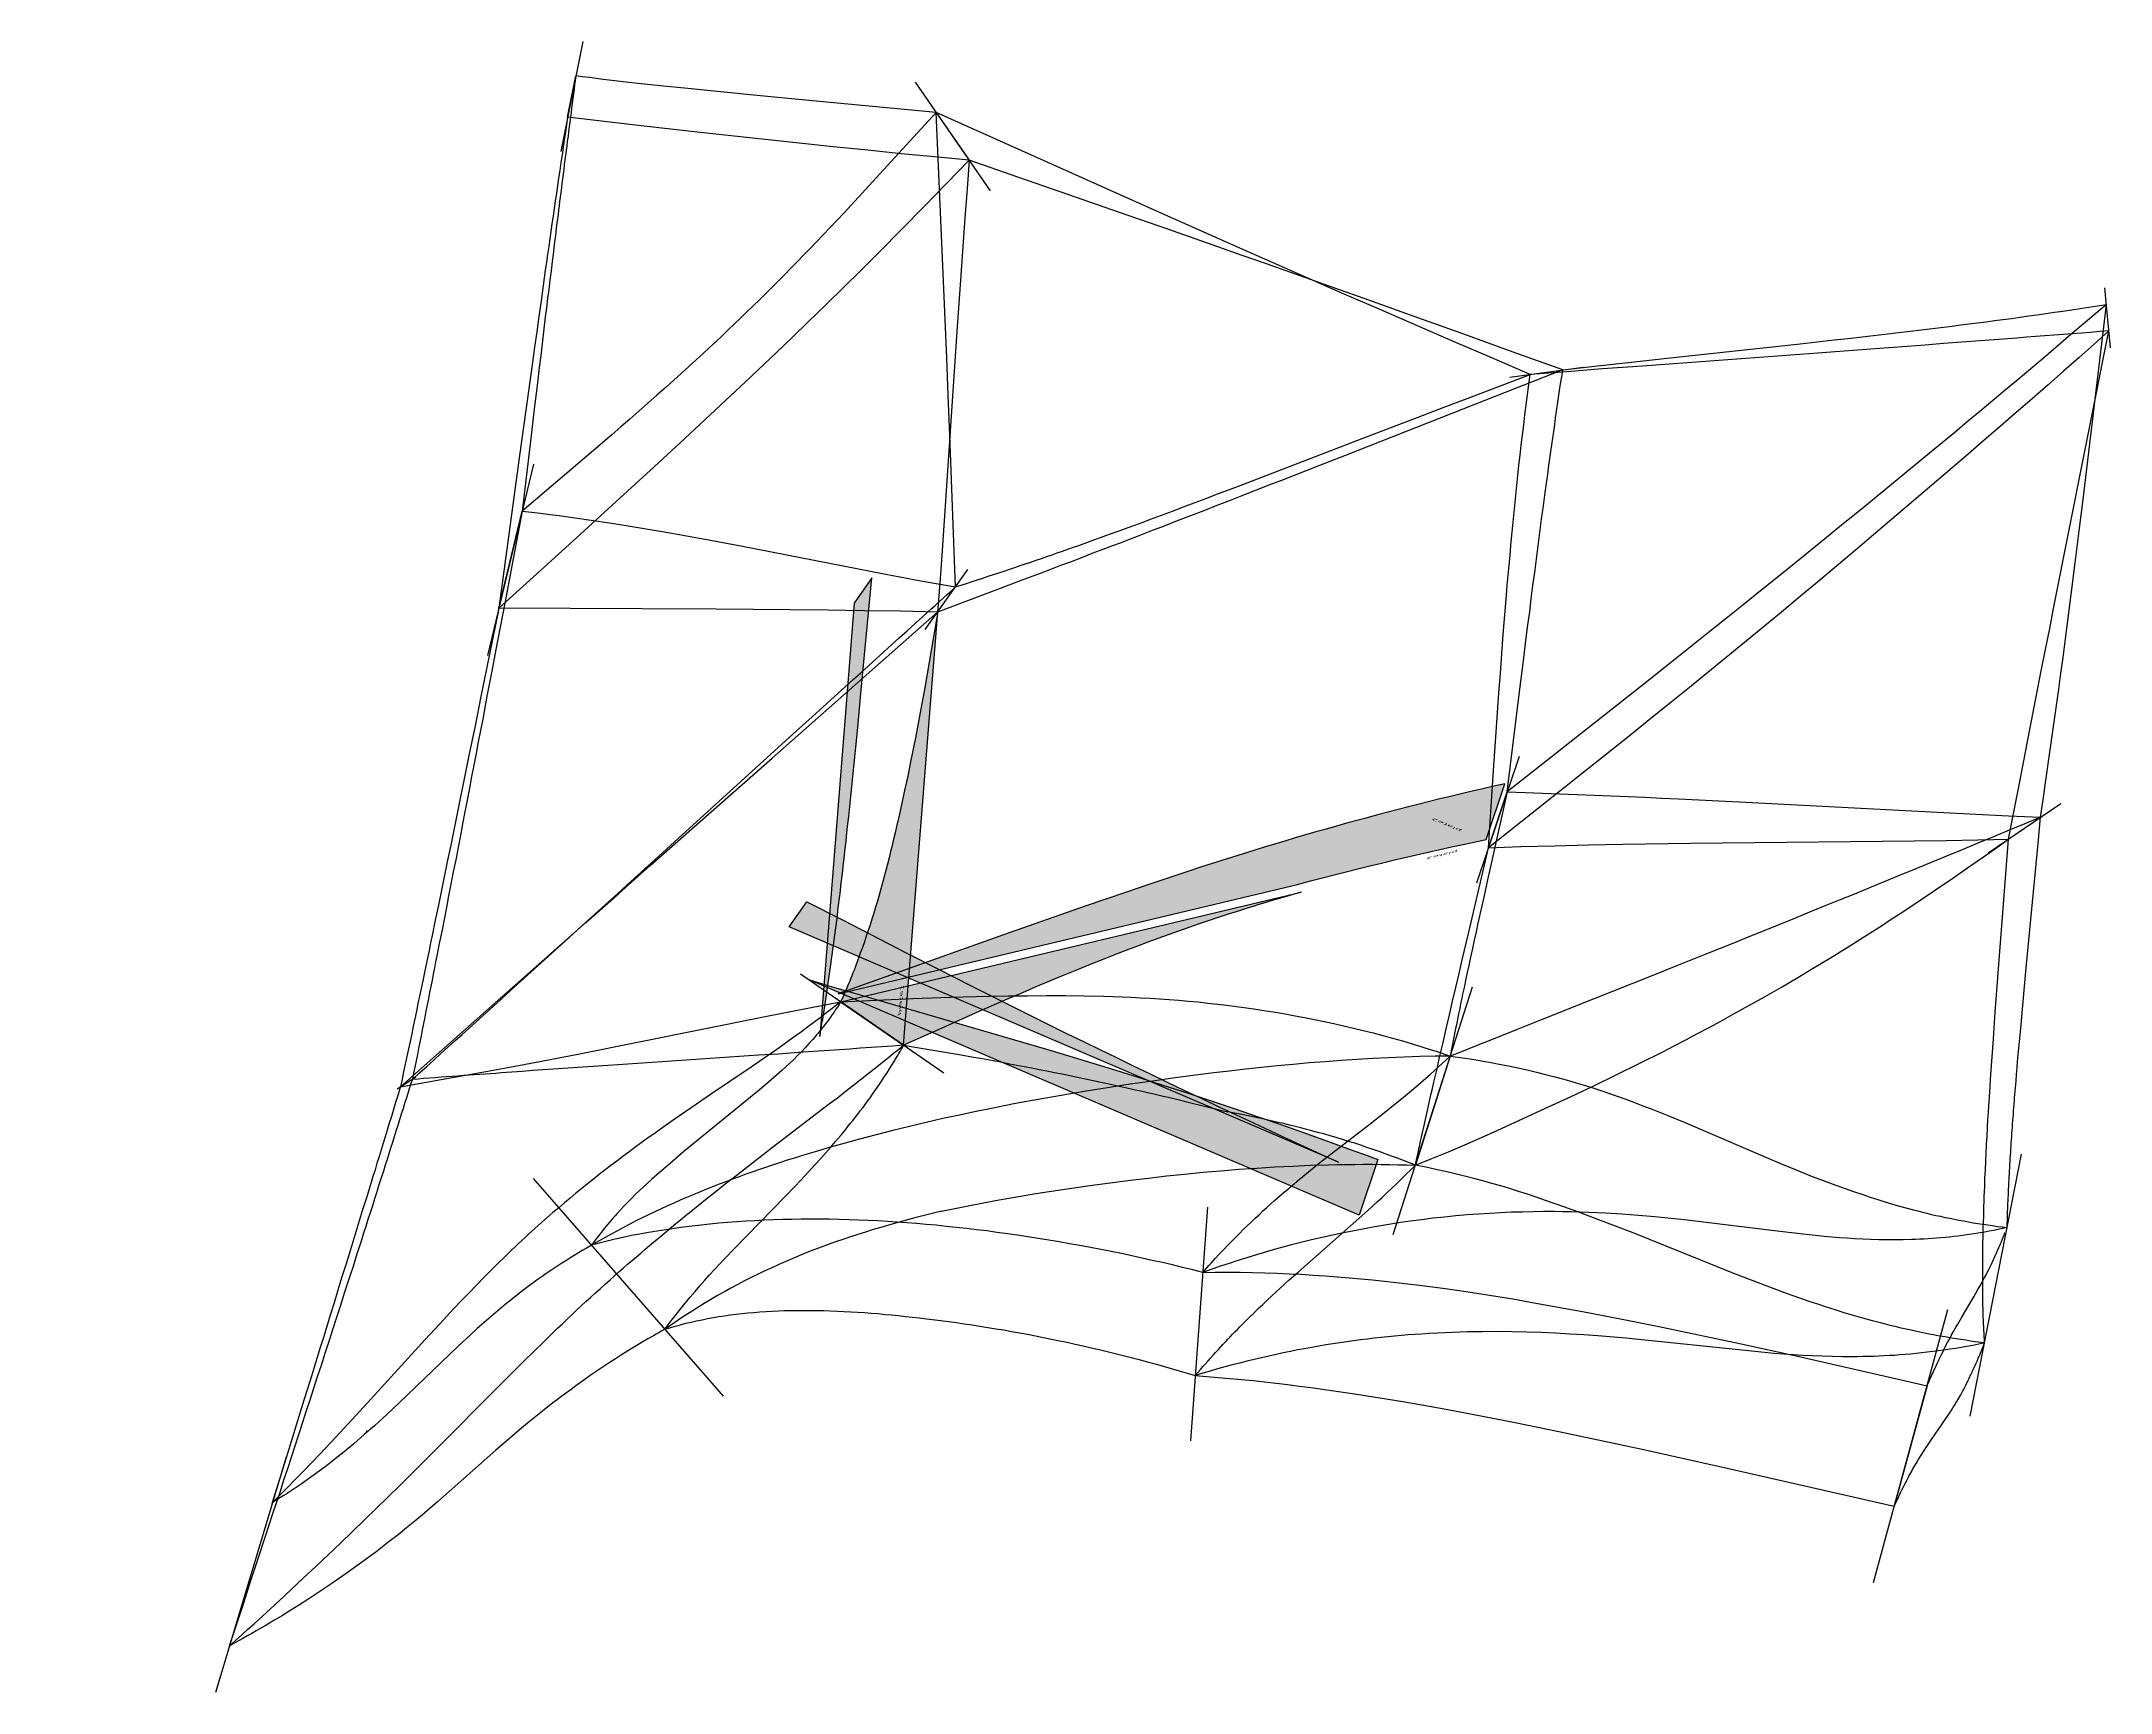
# Model space of a CAD drawing. Extents: x -6521 to 36247, y -6170 to 14025.
# Drawn here: x -6521 to 11254, y -6170 to 8010 of the extents above; entities that cross this region are included whole.
import ezdxf

# ---------------------------------------------------------------- set-up
doc = ezdxf.new("R2010")
doc.units = 0
doc.header["$LTSCALE"] = 0.005
doc.header["$MEASUREMENT"] = 0
for name, color, linetype in [('08-coord.marker.cut.MyTriangle', 7, 'Continuous'), ('COLINES', 240, 'Continuous'), ('curveBot', 253, 'Continuous'), ('curveTop', 136, 'Continuous'), ('HatchBot', 154, 'Continuous'), ('HatchTop', 9, 'Continuous'), ('normals', 1, 'Continuous')]:
    doc.layers.add(name, color=color, linetype=linetype)
doc.styles.get("Standard").update_dxf_attribs({"font": 'verdana.TTF', "height": 24})

msp = doc.modelspace()

# ---------------------------------------------------------------- texts
at = {"layer": '08-coord.marker.cut.MyTriangle', "lineweight": 0, "extrusion": (0.899999, -0.189932, -0.392337)}
msp.add_text('plate1', height=64, rotation=341.6798, dxfattribs=at).set_placement((-178, 2291))
at = {"layer": 'curveBot', "lineweight": 0, "extrusion": (0.314195, 0.893517, 0.320794)}
msp.add_text('plate2', height=64, rotation=348.3465, dxfattribs=at).set_placement((-4952, 919, 3534))
at = {"layer": 'curveBot', "lineweight": 0, "extrusion": (-0.281267, 0.922106, 0.265724)}
msp.add_text('plate3', height=64, rotation=346.7789, dxfattribs=at).set_placement((-5712, 2089, -76))

# ---------------------------------------------------------------- hatches: boundary and pattern name
at = {"layer": 'HatchBot', "lineweight": 0, "extrusion": (0.899999, -0.189932, -0.392337)}
msp.add_hatch(color=256, dxfattribs=at).paths.add_polyline_path([(-415, 2528), (-162, 986), (-137, 1001), (-114, 1013), (-91, 1026), (-67, 1038), (-43, 1050), (-19, 1062), (5, 1074), (29, 1086), (54, 1097), (78, 1108), (103, 1119), (128, 1129), (154, 1140), (179, 1150), (204, 1160), (230, 1170), (281, 1188), (333, 1206), (384, 1223), (436, 1239), (488, 1254), (539, 1268), (590, 1282), (641, 1294), (695, 1306), (749, 1317), (804, 1327), (859, 1337), (914, 1346), (968, 1353), (1023, 1361), (1078, 1367), (1133, 1373), (1189, 1378), (1244, 1382), (1299, 1386), (1354, 1390), (1410, 1393), (1521, 1397), (1632, 1400), (1743, 1401), (1855, 1401), (1966, 1400), (2078, 1397), (2189, 1393), (2300, 1388), (2411, 1381), (2630, 1366), (2850, 1347), (3069, 1326), (3287, 1302)])
at = {"layer": 'HatchBot', "lineweight": 0, "extrusion": (0.314195, 0.893517, 0.320794)}
msp.add_hatch(color=256, dxfattribs=at).paths.add_polyline_path([(-3681, -446), (-3472, -434), (-3253, -418), (-3039, -398), (-2830, -376), (-2622, -350), (-2415, -322), (-2206, -291), (-1778, -221), (-472, 7), (-272, 39), (-80, 68), (-5215, 1127), (-5208, -448), (-5103, -453), (-4997, -458), (-4781, -464), (-4561, -467), (-4339, -466), (-4117, -462), (-3897, -456)])
at = {"layer": 'HatchBot', "lineweight": 0, "extrusion": (0.281267, -0.922106, -0.265724)}
msp.add_hatch(color=256, dxfattribs=at).paths.add_polyline_path([(3457, 478), (3555, 471), (3652, 465), (3748, 460), (3844, 456), (3939, 453), (4034, 452), (4127, 451), (4221, 452), (4314, 454), (4406, 457), (4499, 461), (4590, 466), (4682, 472), (4774, 480), (4865, 488), (4957, 498), (5048, 509), (5140, 521), (5231, 534), (5323, 548), (5415, 564), (5508, 581), (5600, 598), (5693, 617), (5787, 638), (5881, 659), (5976, 682), (6071, 705), (6167, 730), (6264, 757), (5970, 2304), (5769, 2240), (5668, 2209), (5566, 2180), (5464, 2151), (5361, 2123), (5258, 2096), (5155, 2070), (5052, 2046), (4948, 2023), (4844, 2001), (4739, 1981), (4635, 1962), (4530, 1945), (4425, 1930), (4321, 1916), (261, 962), (261, 962), (263, 962), (264, 961), (265, 960), (267, 960), (268, 960), (270, 959), (271, 959), (272, 958), (275, 958), (277, 957), (280, 957), (283, 956), (299, 954), (303, 954), (1035, 824), (1765, 703), (2510, 587), (2697, 561), (2883, 537), (3070, 515), (3258, 495), (3358, 486)])
at = {"layer": 'HatchTop', "lineweight": 0, "extrusion": (0.990043, -0.106178, -0.092422)}
msp.add_hatch(color=256, dxfattribs=at).paths.add_polyline_path([(3218, 1270), (3448, 2669), (2482, 2805), (2321, 2825), (2158, 2844), (1988, 2861), (1903, 2869), (1818, 2876), (1733, 2882), (1647, 2887), (1562, 2891), (1476, 2894), (1391, 2896), (1305, 2896), (1220, 2896), (1177, 2895), (1134, 2893), (1091, 2891), (1049, 2889), (1006, 2887), (963, 2884), (920, 2880), (877, 2876), (834, 2872), (792, 2867), (749, 2862), (706, 2856), (663, 2850), (621, 2843), (578, 2836), (535, 2828), (492, 2820), (449, 2811), (407, 2802), (364, 2792), (322, 2781), (279, 2770), (237, 2758), (195, 2745), (153, 2732), (111, 2719), (70, 2704), (29, 2689), (-12, 2673), (-53, 2657), (-93, 2640), (-113, 2631), (-134, 2622), (-153, 2613), (-173, 2603), (-193, 2594), (-213, 2584), (-232, 2574), (-252, 2564), (-271, 2554), (-290, 2543), (-310, 2533), (-329, 2522), (-348, 2511), (-367, 2500), (-385, 2488), (-404, 2477), (-423, 2465), (-441, 2453), (-459, 2440), (-478, 2428), (-496, 2415), (-514, 2402)])
at = {"layer": 'HatchTop', "lineweight": 0, "extrusion": (0.419733, 0.889013, -0.182977)}
msp.add_hatch(color=256, dxfattribs=at).paths.add_polyline_path([(215, 3201), (-134, 3138), (-750, 3028), (-1054, 2977), (-1368, 2929), (-1598, 2897), (-1828, 2869), (-2059, 2843), (-2291, 2821), (-2445, 2808), (-2601, 2797), (-2760, 2787), (-2920, 2778), (-3082, 2772), (-3245, 2766), (-3409, 2762), (-3573, 2760), (-3737, 2760), (-3901, 2761), (-4064, 2763), (-4226, 2768), (-4387, 2773), (-4546, 2781), (-4702, 2790), (-4868, 2802), (262, 1784)])
at = {"layer": 'HatchTop', "lineweight": 0, "extrusion": (-0.292582, 0.891557, 0.345718)}
for points in [[(-3096, 1654), (-3203, 1913), (-3295, 1908), (-3389, 1904), (-3443, 1902), (-3498, 1901), (-3552, 1900), (-3606, 1900), (-3660, 1901), (-3713, 1902), (-3767, 1903), (-3821, 1905), (-3875, 1908), (-3928, 1911), (-3982, 1915), (-4036, 1919), (-4090, 1923), (-4143, 1928), (-4197, 1934), (-4251, 1940), (-4307, 1947)], [(-254, 967), (-650, 2478), (-890, 2403), (-1135, 2329), (-1384, 2258), (-1635, 2190), (-1761, 2158), (-1887, 2127), (-2013, 2097), (-2140, 2069), (-2265, 2043), (-2391, 2019), (-2516, 1997), (-2640, 1976), (-2733, 1963), (-2826, 1950), (-2920, 1939), (-3013, 1929), (-3107, 1920), (-3203, 1913), (-3096, 1654)]]:
    msp.add_hatch(color=256, dxfattribs=at).paths.add_polyline_path(points)

# ---------------------------------------------------------------- linework, layer by layer
at = {"layer": 'COLINES', "extrusion": (0.990043, -0.106178, -0.092422)}
msp.add_lwpolyline([(3448, 2669), (3218, 1270), (-514, 2402), (-496, 2415), (-478, 2428), (-459, 2440), (-441, 2453), (-423, 2465), (-404, 2477), (-385, 2488), (-367, 2500), (-348, 2511), (-329, 2522), (-310, 2533), (-290, 2543), (-271, 2554), (-252, 2564), (-232, 2574), (-213, 2584), (-193, 2594), (-173, 2603), (-153, 2613), (-134, 2622), (-113, 2631), (-93, 2640), (-53, 2657), (-12, 2673), (29, 2689), (70, 2704), (111, 2719), (153, 2732), (195, 2745), (237, 2758), (279, 2770), (322, 2781), (364, 2792), (407, 2802), (449, 2811), (492, 2820), (535, 2828), (578, 2836), (621, 2843), (663, 2850), (706, 2856), (749, 2862), (792, 2867), (834, 2872), (877, 2876), (920, 2880), (963, 2884), (1006, 2887), (1049, 2889), (1091, 2891), (1134, 2893), (1177, 2895), (1220, 2896), (1305, 2896), (1391, 2896), (1476, 2894), (1562, 2891), (1647, 2887), (1733, 2882), (1818, 2876), (1903, 2869), (1988, 2861), (2158, 2844), (2321, 2825), (2482, 2805), (3448, 2669)], dxfattribs=at)
at = {"layer": 'COLINES', "extrusion": (0.419733, 0.889013, -0.182977)}
msp.add_lwpolyline([(-4868, 2802), (262, 1784), (215, 3201), (-134, 3138), (-750, 3028), (-1054, 2977), (-1368, 2929), (-1598, 2897), (-1828, 2869), (-2059, 2843), (-2291, 2821), (-2445, 2808), (-2601, 2797), (-2760, 2787), (-2920, 2778), (-3082, 2772), (-3245, 2766), (-3409, 2762), (-3573, 2760), (-3737, 2760), (-3901, 2761), (-4064, 2763), (-4226, 2768), (-4387, 2773), (-4546, 2781), (-4702, 2790), (-4868, 2802)], dxfattribs=at)
at = {"layer": 'COLINES', "extrusion": (0.899999, -0.189932, -0.392337)}
msp.add_lwpolyline([(-162, 986), (-415, 2528), (3287, 1302), (3069, 1326), (2850, 1347), (2630, 1366), (2411, 1381), (2300, 1388), (2189, 1393), (2078, 1397), (1966, 1400), (1855, 1401), (1743, 1401), (1632, 1400), (1521, 1397), (1410, 1393), (1354, 1390), (1299, 1386), (1244, 1382), (1189, 1378), (1133, 1373), (1078, 1367), (1023, 1361), (968, 1353), (914, 1346), (859, 1337), (804, 1327), (749, 1317), (695, 1306), (641, 1294), (590, 1282), (539, 1268), (488, 1254), (436, 1239), (384, 1223), (333, 1206), (281, 1188), (230, 1170), (204, 1160), (179, 1150), (154, 1140), (128, 1129), (103, 1119), (78, 1108), (54, 1097), (29, 1086), (5, 1074), (-19, 1062), (-43, 1050), (-67, 1038), (-91, 1026), (-114, 1013), (-137, 1001), (-162, 986)], dxfattribs=at)
at = {"layer": 'COLINES', "extrusion": (0.314195, 0.893517, 0.320794)}
msp.add_lwpolyline([(-5208, -448), (-5215, 1127), (-80, 68), (-272, 39), (-472, 7), (-1778, -221), (-2206, -291), (-2415, -322), (-2622, -350), (-2830, -376), (-3039, -398), (-3253, -418), (-3472, -434), (-3681, -446), (-3897, -456), (-4117, -462), (-4339, -466), (-4561, -467), (-4781, -464), (-4997, -458), (-5103, -453), (-5208, -448)], dxfattribs=at)
at = {"layer": 'COLINES', "extrusion": (0.281267, -0.922106, -0.265724)}
msp.add_lwpolyline([(5970, 2304), (6264, 757), (6167, 730), (6071, 705), (5976, 682), (5881, 659), (5787, 638), (5693, 617), (5600, 598), (5508, 581), (5415, 564), (5323, 548), (5231, 534), (5140, 521), (5048, 509), (4957, 498), (4865, 488), (4774, 480), (4682, 472), (4590, 466), (4499, 461), (4406, 457), (4314, 454), (4221, 452), (4127, 451), (4034, 452), (3939, 453), (3844, 456), (3748, 460), (3652, 465), (3555, 471), (3457, 478), (3358, 486), (3258, 495), (3070, 515), (2883, 537), (2697, 561), (2510, 587), (1765, 703), (1035, 824), (303, 954), (300, 954), (297, 955), (283, 956), (280, 957), (277, 957), (275, 958), (272, 958), (271, 959), (270, 959), (268, 960), (267, 960), (265, 960), (264, 961), (263, 962), (261, 962), (261, 962), (4321, 1916), (4425, 1930), (4530, 1945), (4635, 1962), (4739, 1981), (4844, 2001), (4948, 2023), (5052, 2046), (5155, 2070), (5258, 2096), (5361, 2123), (5464, 2151), (5566, 2180), (5668, 2209), (5769, 2240), (5970, 2304)], dxfattribs=at)
at = {"layer": 'COLINES', "extrusion": (-0.292582, 0.891557, 0.345718)}
msp.add_lwpolyline([(-650, 2478), (-254, 967), (-4307, 1947), (-4251, 1940), (-4197, 1934), (-4143, 1928), (-4090, 1923), (-4036, 1919), (-3982, 1915), (-3928, 1911), (-3875, 1908), (-3821, 1905), (-3767, 1903), (-3713, 1902), (-3660, 1901), (-3606, 1900), (-3552, 1900), (-3498, 1901), (-3443, 1902), (-3389, 1904), (-3295, 1908), (-3201, 1913), (-3107, 1920), (-3013, 1929), (-2920, 1939), (-2826, 1950), (-2733, 1963), (-2640, 1976), (-2516, 1997), (-2391, 2019), (-2265, 2043), (-2140, 2069), (-2013, 2097), (-1887, 2127), (-1761, 2158), (-1635, 2190), (-1384, 2258), (-1135, 2329), (-890, 2403), (-650, 2478)], dxfattribs=at)
at = {"layer": 'COLINES', "extrusion": (0.773295, -0.605743, 0.187323)}
msp.add_lwpolyline([(-5383, 2734), (-5395, 2730), (-5383, 2734)], dxfattribs=at)
at = {"layer": 'curveBot', "extrusion": (-0.988404, 0.146208, 0.040987)}
for p, q in [((-2010, 7296, 808), (-2019, 7231, 805)), ((-2000, 7360, 811), (-2010, 7296, 808)), ((-2029, 7166, 804), (-2039, 7101, 803)), ((-2019, 7231, 805), (-2029, 7166, 804)), ((-2058, 6969, 803), (-2068, 6903, 804)), ((-2048, 7035, 802), (-2058, 6969, 803)), ((-2039, 7101, 803), (-2048, 7035, 802)), ((-2087, 6771, 807), (-2097, 6705, 810)), ((-2078, 6837, 805), (-2087, 6771, 807)), ((-2068, 6903, 804), (-2078, 6837, 805)), ((-2106, 6640, 814), (-2116, 6574, 818)), ((-2097, 6705, 810), (-2106, 6640, 814)), ((-2135, 6444, 828), (-2144, 6379, 833)), ((-2125, 6509, 822), (-2135, 6444, 828)), ((-2116, 6574, 818), (-2125, 6509, 822)), ((-2163, 6248, 847), (-2173, 6181, 855)), ((-2153, 6315, 840), (-2163, 6248, 847)), ((-2144, 6379, 833), (-2153, 6315, 840)), ((-2192, 6047, 873), (-2211, 5914, 893)), ((-2182, 6114, 864), (-2192, 6047, 873)), ((-2173, 6181, 855), (-2182, 6114, 864)), ((-2211, 5914, 893), (-2229, 5781, 915)), ((-2229, 5781, 915), (-2248, 5649, 940)), ((-2266, 5516, 966), (-2285, 5384, 993)), ((-2248, 5649, 940), (-2266, 5516, 966)), ((-2285, 5384, 993), (-2303, 5252, 1023)), ((-2303, 5252, 1023), (-2340, 4987, 1085)), ((-2340, 4987, 1085), (-2376, 4720, 1152)), ((-2376, 4720, 1152), (-2413, 4455, 1222)), ((-2413, 4455, 1222), (-2591, 3143, 1590))]:
    msp.add_line(p, q, dxfattribs=at)
at = {"layer": 'curveBot', "extrusion": (0.101773, 0.963837, -0.246295)}
for p, q in [((-1444, 7295, 786), (-2000, 7360, 811)), ((-887, 7232, 768), (-1444, 7295, 786)), ((-304, 7168, 757), (-887, 7232, 768)), ((280, 7105, 756), (-304, 7168, 757)), ((578, 7075, 758), (280, 7105, 756)), ((864, 7046, 763), (578, 7075, 758)), ((1150, 7018, 772), (864, 7046, 763)), ((1449, 6989, 784), (1150, 7018, 772))]:
    msp.add_line(p, q, dxfattribs=at)
at = {"layer": 'curveBot', "extrusion": (-0.686916, 0.656313, -0.31209)}
for p, q in [((1449, 6989, 784), (1255, 6790, 790)), ((1255, 6790, 790), (1063, 6593, 799)), ((1063, 6593, 799), (871, 6398, 812)), ((871, 6398, 812), (675, 6201, 829)), ((523, 6050, 846), (372, 5900, 865)), ((675, 6201, 829), (523, 6050, 846)), ((372, 5900, 865), (220, 5752, 886)), ((220, 5752, 886), (67, 5603, 911)), ((67, 5603, 911), (-70, 5471, 935)), ((-207, 5340, 960), (-469, 5091, 1013)), ((-70, 5471, 935), (-207, 5340, 960)), ((-469, 5091, 1013), (-731, 4845, 1072)), ((-731, 4845, 1072), (-993, 4601, 1135)), ((-993, 4601, 1135), (-1258, 4356, 1203)), ((-1258, 4356, 1203), (-1582, 4058, 1291)), ((-1582, 4058, 1291), (-1924, 3746, 1388)), ((-1924, 3746, 1388), (-2266, 3437, 1490)), ((-2266, 3437, 1490), (-2591, 3144, 1590))]:
    msp.add_line(p, q, dxfattribs=at)
at = {"layer": 'curveBot', "extrusion": (0.992133, -0.079427, -0.09677)}
for p, q in [((1449, 6989, 784), (1431, 6744, 801)), ((1431, 6744, 801), (1413, 6496, 821)), ((1413, 6496, 821), (1378, 6003, 867)), ((1378, 6003, 867), (1344, 5519, 920)), ((1344, 5519, 920), (1213, 3596, 1149)), ((1213, 3596, 1149), (1196, 3357, 1174)), ((1196, 3357, 1174), (1178, 3110, 1198))]:
    msp.add_line(p, q, dxfattribs=at)
at = {"layer": 'curveBot', "extrusion": (0.319771, 0.944039, 0.080849)}
for p, q in [((1867, 6845, 815), (1449, 6989, 784)), ((2304, 6694, 854), (1867, 6845, 815)), ((2740, 6542, 900), (2304, 6694, 854)), ((3156, 6397, 949), (2740, 6542, 900)), ((3584, 6247, 1006), (3156, 6397, 949)), ((3794, 6173, 1037), (3584, 6247, 1006)), ((4002, 6100, 1070), (3794, 6173, 1037)), ((4211, 6026, 1106), (4002, 6100, 1070)), ((4420, 5952, 1143), (4211, 6026, 1106)), ((4630, 5878, 1184), (4420, 5952, 1143)), ((4842, 5802, 1227), (4630, 5878, 1184)), ((5058, 5725, 1273), (4842, 5802, 1227)), ((5272, 5648, 1321), (5058, 5725, 1273)), ((5698, 5495, 1423), (5272, 5648, 1321)), ((6122, 5342, 1530), (5698, 5495, 1423)), ((6548, 5189, 1643), (6122, 5342, 1530))]:
    msp.add_line(p, q, dxfattribs=at)
at = {"layer": 'curveBot', "extrusion": (0.146607, -0.978518, -0.144946)}
for p, q in [((10771, 5684, 2571), (10845, 5695, 2573)), ((10845, 5695, 2573), (10920, 5706, 2574)), ((10920, 5706, 2574), (10994, 5717, 2575)), ((10994, 5717, 2575), (11068, 5728, 2574)), ((11068, 5728, 2574), (11143, 5740, 2573)), ((11143, 5740, 2573), (11218, 5751, 2570)), ((9314, 5495, 2371), (9458, 5512, 2402)), ((9458, 5512, 2402), (9603, 5530, 2431)), ((9603, 5530, 2431), (9748, 5547, 2458)), ((9748, 5547, 2458), (9893, 5566, 2483)), ((9893, 5566, 2483), (9966, 5575, 2494)), ((9966, 5575, 2494), (10038, 5584, 2505)), ((10038, 5584, 2505), (10111, 5594, 2515)), ((10111, 5594, 2515), (10184, 5603, 2524)), ((10184, 5603, 2524), (10257, 5613, 2532)), ((10257, 5613, 2532), (10330, 5623, 2540)), ((10330, 5623, 2540), (10403, 5632, 2547)), ((10403, 5632, 2547), (10477, 5643, 2554)), ((10477, 5643, 2554), (10550, 5653, 2559)), ((10550, 5653, 2559), (10624, 5663, 2564)), ((10624, 5663, 2564), (10697, 5673, 2568)), ((10697, 5673, 2568), (10771, 5684, 2571)), ((7420, 5288, 1858), (8587, 5414, 2187)), ((8587, 5414, 2187), (8881, 5446, 2266)), ((8881, 5446, 2266), (9025, 5462, 2303)), ((9025, 5462, 2303), (9170, 5479, 2338)), ((9170, 5479, 2338), (9314, 5495, 2371)), ((6548, 5189, 1643), (6848, 5223, 1713)), ((6848, 5223, 1713), (7135, 5256, 1784)), ((7135, 5256, 1784), (7420, 5288, 1858))]:
    msp.add_line(p, q, dxfattribs=at)
at = {"layer": 'curveBot', "extrusion": (0.977182, -0.142388, 0.15761)}
for p, q in [((11018, 4077, 2299), (11218, 5751, 2570)), ((10985, 3807, 2259), (11018, 4077, 2299)), ((10950, 3532, 2223), (10985, 3807, 2259)), ((10916, 3260, 2191), (10950, 3532, 2223)), ((10881, 2991, 2163), (10916, 3260, 2191)), ((10846, 2720, 2140), (10863, 2856, 2151)), ((10863, 2856, 2151), (10881, 2991, 2163)), ((10827, 2585, 2131), (10846, 2720, 2140)), ((10809, 2448, 2122), (10827, 2585, 2131)), ((10781, 2247, 2112), (10809, 2448, 2122)), ((10753, 2046, 2104), (10781, 2247, 2112)), ((10725, 1845, 2099), (10753, 2046, 2104)), ((10696, 1644, 2096), (10725, 1845, 2099)), ((10674, 1496, 2096), (10696, 1644, 2096)), ((10652, 1347, 2097), (10674, 1496, 2096))]:
    msp.add_line(p, q, dxfattribs=at)
at = {"layer": 'curveBot', "extrusion": (-0.652019, 0.748853, 0.118705)}
for p, q in [((11218, 5751, 2570), (11110, 5659, 2561)), ((11002, 5567, 2550), (10894, 5475, 2537)), ((11110, 5659, 2561), (11002, 5567, 2550)), ((10785, 5382, 2521), (10677, 5290, 2504)), ((10894, 5475, 2537), (10785, 5382, 2521)), ((10568, 5198, 2485), (10459, 5107, 2465)), ((10677, 5290, 2504), (10568, 5198, 2485)), ((10349, 5015, 2443), (10240, 4924, 2419)), ((10459, 5107, 2465), (10349, 5015, 2443)), ((10132, 4833, 2394), (10023, 4743, 2367)), ((10240, 4924, 2419), (10132, 4833, 2394)), ((9915, 4653, 2340), (9699, 4475, 2281)), ((10023, 4743, 2367), (9915, 4653, 2340)), ((9699, 4475, 2281), (9486, 4299, 2218)), ((9486, 4299, 2218), (9305, 4151, 2161)), ((9305, 4151, 2161), (9125, 4003, 2102)), ((9125, 4003, 2102), (8944, 3856, 2040)), ((8944, 3856, 2040), (8765, 3710, 1975)), ((8596, 3573, 1912), (8429, 3438, 1846)), ((8765, 3710, 1975), (8596, 3573, 1912)), ((8429, 3438, 1846), (8262, 3303, 1778)), ((8262, 3303, 1778), (8095, 3169, 1707)), ((7953, 3055, 1644), (7814, 2944, 1581)), ((8095, 3169, 1707), (7953, 3055, 1644)), ((7814, 2944, 1581), (7542, 2728, 1453)), ((7542, 2728, 1453), (7272, 2513, 1319)), ((7272, 2513, 1319), (6296, 1744, 820)), ((6296, 1744, 820), (6071, 1565, 709))]:
    msp.add_line(p, q, dxfattribs=at)
at = {"layer": 'curveBot', "extrusion": (0.357739, -0.932918, 0.041068)}
for p, q in [((6548, 5189, 1643), (5800, 4895, 1486)), ((5800, 4895, 1486), (4673, 4452, 1233)), ((4673, 4452, 1233), (4458, 4367, 1188)), ((4241, 4283, 1146), (4133, 4240, 1126)), ((4458, 4367, 1188), (4241, 4283, 1146)), ((3807, 4113, 1073), (3692, 4068, 1058)), ((3915, 4155, 1090), (3807, 4113, 1073)), ((4024, 4198, 1107), (3915, 4155, 1090)), ((4133, 4240, 1126), (4024, 4198, 1107)), ((3351, 3936, 1023), (3237, 3892, 1015)), ((3465, 3980, 1033), (3351, 3936, 1023)), ((3578, 4024, 1044), (3465, 3980, 1033)), ((3692, 4068, 1058), (3578, 4024, 1044)), ((2893, 3759, 1003), (2819, 3731, 1003)), ((3008, 3804, 1005), (2893, 3759, 1003)), ((3123, 3848, 1009), (3008, 3804, 1005)), ((3237, 3892, 1015), (3123, 3848, 1009)), ((2414, 3576, 1019), (2324, 3542, 1026)), ((2504, 3611, 1013), (2414, 3576, 1019)), ((2596, 3646, 1009), (2504, 3611, 1013)), ((2671, 3674, 1006), (2596, 3646, 1009)), ((2745, 3702, 1004), (2671, 3674, 1006)), ((2819, 3731, 1003), (2745, 3702, 1004)), ((1974, 3409, 1063), (1887, 3377, 1075)), ((2060, 3442, 1052), (1974, 3409, 1063)), ((2148, 3475, 1042), (2060, 3442, 1052)), ((2235, 3508, 1033), (2148, 3475, 1042)), ((2324, 3542, 1026), (2235, 3508, 1033)), ((1540, 3246, 1131), (1178, 3110, 1198)), ((1714, 3312, 1101), (1540, 3246, 1131)), ((1887, 3377, 1075), (1714, 3312, 1101))]:
    msp.add_line(p, q, dxfattribs=at)
at = {"layer": 'curveBot', "extrusion": (0.987583, -0.14522, 0.05993)}
for p, q in [((6539, 5129, 1645), (6548, 5189, 1643)), ((6512, 4952, 1647), (6521, 5011, 1648)), ((6521, 5011, 1648), (6530, 5070, 1647)), ((6530, 5070, 1647), (6539, 5129, 1645)), ((6487, 4777, 1641), (6495, 4835, 1644)), ((6495, 4835, 1644), (6504, 4893, 1646)), ((6504, 4893, 1646), (6512, 4952, 1647)), ((6462, 4603, 1627), (6471, 4661, 1633)), ((6471, 4661, 1633), (6479, 4719, 1637)), ((6479, 4719, 1637), (6487, 4777, 1641)), ((6438, 4429, 1606), (6446, 4487, 1614)), ((6446, 4487, 1614), (6454, 4545, 1621)), ((6454, 4545, 1621), (6462, 4603, 1627)), ((6414, 4253, 1579), (6422, 4312, 1588)), ((6422, 4312, 1588), (6430, 4370, 1598)), ((6430, 4370, 1598), (6438, 4429, 1606)), ((6383, 4022, 1535), (6398, 4137, 1558)), ((6398, 4137, 1558), (6406, 4195, 1568)), ((6406, 4195, 1568), (6414, 4253, 1579)), ((6367, 3907, 1510), (6383, 4022, 1535)), ((6337, 3677, 1454), (6352, 3792, 1483)), ((6352, 3792, 1483), (6367, 3907, 1510)), ((6307, 3450, 1392), (6322, 3563, 1424)), ((6322, 3563, 1424), (6337, 3677, 1454)), ((6292, 3337, 1359), (6307, 3450, 1392)), ((6264, 3112, 1288), (6278, 3224, 1325)), ((6278, 3224, 1325), (6292, 3337, 1359)), ((6249, 3000, 1251), (6264, 3112, 1288)), ((6208, 2668, 1134), (6235, 2889, 1213)), ((6235, 2889, 1213), (6249, 3000, 1251)), ((6180, 2446, 1051), (6208, 2668, 1134)), ((6071, 1565, 709), (6180, 2446, 1051))]:
    msp.add_line(p, q, dxfattribs=at)
at = {"layer": 'curveBot', "extrusion": (-0.978504, 0.204594, 0.025926)}
for p, q in [((-2598, 3112, 1599), (-2694, 2636, 1728)), ((-2597, 3114, 1598), (-2598, 3112, 1599)), ((-2595, 3127, 1594), (-2597, 3114, 1598)), ((-2594, 3130, 1593), (-2595, 3127, 1594)), ((-2593, 3134, 1592), (-2594, 3132, 1592)), ((-2594, 3132, 1592), (-2594, 3130, 1593)), ((-2592, 3140, 1591), (-2593, 3138, 1591)), ((-2593, 3138, 1591), (-2593, 3136, 1592)), ((-2593, 3136, 1592), (-2593, 3134, 1592)), ((-2592, 3143, 1591), (-2592, 3142, 1591)), ((-2592, 3142, 1591), (-2592, 3141, 1591)), ((-2592, 3141, 1591), (-2592, 3140, 1591)), ((-2694, 2636, 1728), (-2745, 2384, 1793)), ((-2745, 2384, 1793), (-2796, 2131, 1856)), ((-2796, 2131, 1856), (-2848, 1877, 1915)), ((-2848, 1877, 1915), (-2900, 1621, 1970)), ((-2900, 1621, 1970), (-2926, 1494, 1995)), ((-2926, 1494, 1995), (-2952, 1365, 2020)), ((-2952, 1365, 2020), (-2978, 1237, 2043)), ((-3004, 1108, 2065), (-3031, 979, 2086)), ((-2978, 1237, 2043), (-3004, 1108, 2065)), ((-3031, 979, 2086), (-3057, 850, 2106)), ((-3084, 721, 2123), (-3110, 592, 2139)), ((-3057, 850, 2106), (-3084, 721, 2123)), ((-3110, 592, 2139), (-3137, 463, 2153)), ((-3137, 463, 2153), (-3164, 333, 2165)), ((-3191, 203, 2175), (-3204, 138, 2179)), ((-3177, 268, 2170), (-3191, 203, 2175)), ((-3164, 333, 2165), (-3177, 268, 2170)), ((-3218, 72, 2182), (-3245, -58, 2187)), ((-3204, 138, 2179), (-3218, 72, 2182)), ((-3245, -58, 2187), (-3272, -188, 2189)), ((-3299, -318, 2190), (-3313, -383, 2189)), ((-3286, -253, 2190), (-3299, -318, 2190)), ((-3272, -188, 2189), (-3286, -253, 2190)), ((-3340, -513, 2186), (-3354, -578, 2183)), ((-3327, -448, 2188), (-3340, -513, 2186)), ((-3313, -383, 2189), (-3327, -448, 2188)), ((-3381, -708, 2176), (-3395, -773, 2172)), ((-3367, -643, 2180), (-3381, -708, 2176)), ((-3354, -578, 2183), (-3367, -643, 2180)), ((-3409, -838, 2167), (-3422, -903, 2162)), ((-3395, -773, 2172), (-3409, -838, 2167)), ((-3422, -903, 2162), (-3436, -968, 2155))]:
    msp.add_line(p, q, dxfattribs=at)
at = {"layer": 'curveBot', "extrusion": (0.006941, -0.988447, 0.15141)}
for p, q in [((-1362, 3138, 1497), (-2591, 3144, 1590)), ((-724, 3134, 1441), (-1362, 3138, 1497)), ((-405, 3131, 1408), (-724, 3134, 1441)), ((-88, 3128, 1374), (-405, 3131, 1408)), ((235, 3125, 1335), (-88, 3128, 1374)), ((546, 3120, 1293), (235, 3125, 1335)), ((858, 3116, 1248), (546, 3120, 1293)), ((1178, 3110, 1198), (858, 3116, 1248))]:
    msp.add_line(p, q, dxfattribs=at)
at = {"layer": 'curveBot', "extrusion": (0.666458, -0.744393, 0.041382)}
for p, q in [((-244, 1855, 1539), (1178, 3110, 1198)), ((-1290, 933, 1776), (-244, 1855, 1539)), ((-1561, 693, 1833), (-1290, 933, 1776)), ((-1844, 442, 1888), (-1561, 693, 1833)), ((-2701, -316, 2038), (-1844, 442, 1888)), ((-3436, -968, 2155), (-2701, -316, 2038))]:
    msp.add_line(p, q, dxfattribs=at)
at = {"layer": 'curveBot', "extrusion": (0.969566, -0.238786, 0.05407)}
for p, q in [((6071, 1565, 709), (5936, 961, 468)), ((5936, 961, 468), (5902, 810, 407)), ((5902, 810, 407), (5869, 660, 344)), ((5852, 586, 311), (5836, 512, 278)), ((5869, 660, 344), (5852, 586, 311)), ((5803, 364, 208), (5788, 291, 172)), ((5820, 438, 243), (5803, 364, 208)), ((5836, 512, 278), (5820, 438, 243)), ((5772, 219, 134), (5756, 146, 96)), ((5788, 291, 172), (5772, 219, 134)), ((5725, 3, 15), (5710, -68, -28)), ((5741, 74, 56), (5725, 3, 15)), ((5756, 146, 96), (5741, 74, 56)), ((5688, -172, -93), (5681, -206, -115)), ((5696, -137, -71), (5688, -172, -93)), ((5703, -103, -49), (5696, -137, -71)), ((5710, -68, -28), (5703, -103, -49)), ((5653, -340, -209), (5647, -373, -233)), ((5660, -308, -185), (5653, -340, -209)), ((5667, -274, -162), (5660, -308, -185)), ((5674, -240, -138), (5667, -274, -162)), ((5681, -206, -115), (5674, -240, -138)), ((5616, -527, -358), (5610, -557, -384)), ((5622, -497, -332), (5616, -527, -358)), ((5628, -466, -306), (5622, -497, -332)), ((5634, -435, -281), (5628, -466, -306)), ((5640, -404, -257), (5634, -435, -281)), ((5647, -373, -233), (5640, -404, -257)), ((5587, -675, -497), (5581, -704, -527)), ((5593, -645, -468), (5587, -675, -497)), ((5598, -616, -439), (5593, -645, -468)), ((5604, -587, -412), (5598, -616, -439)), ((5610, -557, -384), (5604, -587, -412))]:
    msp.add_line(p, q, dxfattribs=at)
at = {"layer": 'curveBot', "extrusion": (-0.010322, -0.992469, -0.122059)}
for p, q in [((6072, 1565, 709), (6224, 1560, 737)), ((6224, 1560, 737), (6374, 1555, 768)), ((6374, 1555, 768), (6523, 1549, 800)), ((6523, 1549, 800), (6671, 1544, 834)), ((6671, 1544, 834), (6818, 1538, 869)), ((6818, 1538, 869), (6964, 1532, 907)), ((6964, 1532, 907), (7109, 1525, 946)), ((7109, 1525, 946), (7254, 1519, 986)), ((7254, 1519, 986), (7399, 1512, 1028)), ((7399, 1512, 1028), (7543, 1505, 1071)), ((7543, 1505, 1071), (7832, 1491, 1161)), ((7832, 1491, 1161), (8120, 1477, 1255)), ((8120, 1477, 1255), (10097, 1374, 1926)), ((10097, 1374, 1926), (10377, 1360, 2014)), ((10377, 1360, 2014), (10652, 1347, 2097))]:
    msp.add_line(p, q, dxfattribs=at)
at = {"layer": 'curveBot', "extrusion": (0.392771, -0.918722, -0.040997)}
for p, q in [((10517, 1291, 2060), (10383, 1235, 2022)), ((10652, 1347, 2097), (10517, 1291, 2060)), ((9980, 1068, 1895), (9846, 1013, 1849)), ((10114, 1124, 1939), (9980, 1068, 1895)), ((10249, 1179, 1981), (10114, 1124, 1939)), ((10383, 1235, 2022), (10249, 1179, 1981)), ((9580, 904, 1753), (9447, 849, 1703)), ((9713, 958, 1802), (9580, 904, 1753)), ((9846, 1013, 1849), (9713, 958, 1802)), ((9184, 741, 1597), (9053, 688, 1541)), ((9315, 795, 1650), (9184, 741, 1597)), ((9447, 849, 1703), (9315, 795, 1650)), ((8795, 583, 1426), (8667, 531, 1366)), ((8924, 635, 1484), (8795, 583, 1426)), ((9053, 688, 1541), (8924, 635, 1484)), ((8269, 370, 1167), (8146, 320, 1102)), ((8404, 424, 1237), (8269, 370, 1167)), ((8540, 479, 1305), (8404, 424, 1237)), ((8667, 531, 1366), (8540, 479, 1305)), ((7900, 221, 965), (7778, 172, 895)), ((8023, 270, 1034), (7900, 221, 965)), ((8146, 320, 1102), (8023, 270, 1034)), ((7535, 74, 752), (7294, -22, 607)), ((7778, 172, 895), (7535, 74, 752)), ((7294, -22, 607), (6824, -210, 313)), ((6824, -210, 313), (6357, -396, 11)), ((6157, -476, -120), (5965, -552, -250)), ((6357, -396, 11), (6157, -476, -120)), ((5679, -666, -454), (5581, -704, -527)), ((5775, -628, -384), (5679, -666, -454)), ((5870, -590, -317), (5775, -628, -384)), ((5965, -552, -250), (5870, -590, -317))]:
    msp.add_line(p, q, dxfattribs=at)
at = {"layer": 'curveBot', "extrusion": (0.992239, -0.090274, 0.085508)}
for p, q in [((10631, 1122, 2105), (10652, 1347, 2097)), ((10530, 55, 2152), (10631, 1122, 2105)), ((10512, -139, 2158), (10530, 55, 2152)), ((10494, -334, 2161), (10512, -139, 2158)), ((10482, -466, 2162), (10494, -334, 2161)), ((10472, -580, 2161), (10482, -466, 2162)), ((10456, -750, 2157), (10461, -693, 2159)), ((10461, -693, 2159), (10472, -580, 2161)), ((10442, -920, 2147), (10447, -863, 2151)), ((10447, -863, 2151), (10451, -806, 2154)), ((10451, -806, 2154), (10456, -750, 2157)), ((10428, -1089, 2130), (10430, -1061, 2133)), ((10430, -1061, 2133), (10432, -1033, 2137)), ((10432, -1033, 2137), (10437, -976, 2142)), ((10437, -976, 2142), (10442, -920, 2147)), ((10415, -1258, 2103), (10417, -1230, 2109)), ((10417, -1230, 2109), (10419, -1202, 2113)), ((10419, -1202, 2113), (10421, -1174, 2118)), ((10421, -1174, 2118), (10423, -1145, 2122)), ((10423, -1145, 2122), (10426, -1117, 2126)), ((10426, -1117, 2126), (10428, -1089, 2130)), ((10403, -1423, 2066), (10405, -1396, 2073)), ((10405, -1396, 2073), (10407, -1370, 2080)), ((10407, -1370, 2080), (10409, -1342, 2086)), ((10409, -1342, 2086), (10411, -1314, 2092)), ((10411, -1314, 2092), (10413, -1286, 2098)), ((10413, -1286, 2098), (10415, -1258, 2103)), ((10391, -1609, 2009), (10393, -1582, 2019)), ((10393, -1582, 2019), (10394, -1556, 2027)), ((10394, -1556, 2027), (10396, -1529, 2036)), ((10396, -1529, 2036), (10398, -1502, 2044)), ((10398, -1502, 2044), (10399, -1476, 2052)), ((10399, -1476, 2052), (10401, -1449, 2059)), ((10401, -1449, 2059), (10403, -1423, 2066)), ((10381, -1794, 1934), (10382, -1768, 1946)), ((10382, -1768, 1946), (10383, -1742, 1958)), ((10383, -1742, 1958), (10385, -1715, 1969)), ((10385, -1715, 1969), (10386, -1689, 1979)), ((10386, -1689, 1979), (10388, -1662, 1990)), ((10388, -1662, 1990), (10389, -1636, 2000)), ((10389, -1636, 2000), (10391, -1609, 2009)), ((10372, -1971, 1841), (10373, -1947, 1856)), ((10373, -1947, 1856), (10375, -1922, 1870)), ((10375, -1922, 1870), (10376, -1897, 1884)), ((10376, -1897, 1884), (10377, -1872, 1897)), ((10377, -1872, 1897), (10378, -1846, 1910)), ((10378, -1846, 1910), (10379, -1820, 1922)), ((10379, -1820, 1922), (10381, -1794, 1934)), ((10367, -2133, 1729), (10368, -2122, 1738)), ((10368, -2089, 1763), (10369, -2078, 1772)), ((10368, -2100, 1755), (10368, -2089, 1763)), ((10368, -2111, 1747), (10368, -2100, 1755)), ((10368, -2122, 1738), (10368, -2111, 1747)), ((10369, -2066, 1780), (10370, -2055, 1788)), ((10369, -2078, 1772), (10369, -2066, 1780)), ((10370, -2031, 1804), (10371, -2019, 1811)), ((10370, -2043, 1796), (10370, -2031, 1804)), ((10370, -2055, 1788), (10370, -2043, 1796)), ((10371, -2008, 1819), (10372, -1996, 1827)), ((10371, -2019, 1811), (10371, -2008, 1819)), ((10372, -1984, 1834), (10372, -1971, 1841)), ((10372, -1996, 1827), (10372, -1984, 1834)), ((10367, -2144, 1721), (10367, -2133, 1729)), ((10367, -2155, 1712), (10367, -2144, 1721)), ((10367, -2165, 1703), (10367, -2155, 1712)), ((10367, -2176, 1694), (10367, -2165, 1703))]:
    msp.add_line(p, q, dxfattribs=at)
at = {"layer": 'curveBot', "extrusion": (-0.089949, 0.954264, 0.285114)}
for p, q in [((-319, -367, 1129), (4, -304, 1019)), ((4, -304, 1019), (345, -238, 907)), ((-1912, -686, 1692), (-319, -367, 1129)), ((-2226, -747, 1797), (-1912, -686, 1692)), ((-3086, -906, 2060), (-2798, -854, 1976)), ((-2798, -854, 1976), (-2513, -801, 1889)), ((-2513, -801, 1889), (-2226, -747, 1797)), ((-3436, -968, 2155), (-3086, -906, 2060))]:
    msp.add_line(p, q, dxfattribs=at)
at = {"layer": 'curveBot', "extrusion": (-0.601082, 0.686497, 0.409172)}
for p, q in [((227, -330, 887), (170, -374, 877)), ((285, -286, 897), (227, -330, 887)), ((345, -239, 907), (285, -286, 897)), ((8, -495, 842), (-45, -534, 829)), ((61, -456, 854), (8, -495, 842)), ((115, -415, 866), (61, -456, 854)), ((170, -374, 877), (115, -415, 866)), ((-257, -684, 769), (-312, -722, 753)), ((-204, -646, 785), (-257, -684, 769)), ((-151, -609, 801), (-204, -646, 785)), ((-98, -571, 815), (-151, -609, 801)), ((-45, -534, 829), (-98, -571, 815)), ((-425, -799, 716), (-765, -1029, 603)), ((-312, -722, 753), (-425, -799, 716)), ((-765, -1029, 603), (-984, -1179, 532)), ((-984, -1179, 532), (-1094, -1255, 499)), ((-1313, -1410, 437), (-1368, -1450, 423)), ((-1258, -1371, 452), (-1313, -1410, 437)), ((-1203, -1332, 467), (-1258, -1371, 452)), ((-1094, -1255, 499), (-1203, -1332, 467)), ((-1526, -1566, 387), (-1577, -1605, 376)), ((-1474, -1528, 398), (-1526, -1566, 387)), ((-1423, -1490, 410), (-1474, -1528, 398)), ((-1368, -1450, 423), (-1423, -1490, 410)), ((-1779, -1761, 342), (-1829, -1801, 335)), ((-1729, -1722, 349), (-1779, -1761, 342)), ((-1678, -1682, 357), (-1729, -1722, 349)), ((-1628, -1644, 366), (-1678, -1682, 357)), ((-1577, -1605, 376), (-1628, -1644, 366)), ((-1978, -1923, 320), (-2028, -1964, 317)), ((-1929, -1882, 324), (-1978, -1923, 320)), ((-1879, -1841, 329), (-1929, -1882, 324)), ((-1829, -1801, 335), (-1879, -1841, 329)), ((-2175, -2091, 313), (-2224, -2134, 313)), ((-2126, -2048, 313), (-2175, -2091, 313)), ((-2077, -2006, 315), (-2126, -2048, 313)), ((-2028, -1964, 317), (-2077, -2006, 315)), ((-2394, -2288, 323), (-2422, -2314, 325)), ((-2366, -2262, 320), (-2394, -2288, 323)), ((-2338, -2237, 318), (-2366, -2262, 320)), ((-2310, -2211, 317), (-2338, -2237, 318)), ((-2281, -2185, 315), (-2310, -2211, 317)), ((-2253, -2160, 314), (-2281, -2185, 315)), ((-2224, -2134, 313), (-2253, -2160, 314)), ((-2585, -2471, 348), (-2619, -2504, 354)), ((-2552, -2438, 343), (-2585, -2471, 348)), ((-2518, -2406, 337), (-2552, -2438, 343)), ((-2484, -2373, 333), (-2518, -2406, 337)), ((-2449, -2340, 329), (-2484, -2373, 333)), ((-2422, -2314, 325), (-2449, -2340, 329)), ((-2718, -2603, 375), (-2783, -2670, 391)), ((-2685, -2570, 368), (-2718, -2603, 375)), ((-2652, -2537, 361), (-2685, -2570, 368)), ((-2619, -2504, 354), (-2652, -2537, 361)), ((-2911, -2803, 426), (-2974, -2870, 446)), ((-2847, -2736, 408), (-2911, -2803, 426)), ((-2783, -2670, 391), (-2847, -2736, 408)), ((-3099, -3004, 487), (-3223, -3139, 531)), ((-3037, -2937, 466), (-3099, -3004, 487)), ((-2974, -2870, 446), (-3037, -2937, 466)), ((-3223, -3139, 531), (-3719, -3682, 715)), ((-3719, -3682, 715), (-3853, -3828, 762)), ((-3853, -3828, 762), (-3991, -3976, 807)), ((-3991, -3976, 807), (-4130, -4123, 850)), ((-4200, -4196, 870), (-4269, -4268, 889)), ((-4130, -4123, 850), (-4200, -4196, 870)), ((-4405, -4406, 922), (-4471, -4473, 936)), ((-4337, -4338, 906), (-4405, -4406, 922)), ((-4269, -4268, 889), (-4337, -4338, 906)), ((-4504, -4505, 942), (-4536, -4537, 948)), ((-4471, -4473, 936), (-4504, -4505, 942))]:
    msp.add_line(p, q, dxfattribs=at)
at = {"layer": 'curveBot', "extrusion": (0.731947, -0.119108, -0.67087)}
for p, q in [((273, -348, 848), (258, -369, 836)), ((288, -327, 860), (273, -348, 848)), ((302, -305, 872), (288, -327, 860)), ((317, -283, 884), (302, -305, 872)), ((331, -261, 896), (317, -283, 884)), ((345, -239, 908), (331, -261, 896)), ((136, -525, 730), (120, -543, 716)), ((152, -506, 744), (136, -525, 730)), ((167, -487, 758), (152, -506, 744)), ((183, -468, 771), (167, -487, 758)), ((198, -449, 784), (183, -468, 771)), ((213, -429, 797), (198, -449, 784)), ((228, -409, 810), (213, -429, 797)), ((243, -389, 823), (228, -409, 810)), ((258, -369, 836), (243, -389, 823)), ((-25, -699, 585), (-58, -732, 555)), ((8, -666, 616), (-25, -699, 585)), ((41, -632, 645), (8, -666, 616)), ((57, -614, 660), (41, -632, 645)), ((73, -597, 674), (57, -614, 660)), ((89, -579, 688), (73, -597, 674)), ((105, -561, 702), (89, -579, 688)), ((120, -543, 716), (105, -561, 702)), ((-229, -888, 396), (-299, -948, 331)), ((-160, -827, 460), (-229, -888, 396)), ((-126, -796, 492), (-160, -827, 460)), ((-92, -764, 524), (-126, -796, 492)), ((-58, -732, 555), (-92, -764, 524)), ((-368, -1007, 265), (-1001, -1524, -333)), ((-299, -948, 331), (-368, -1007, 265)), ((-1001, -1524, -333), (-1140, -1643, -464)), ((-1279, -1764, -594), (-1351, -1829, -661)), ((-1210, -1703, -529), (-1279, -1764, -594)), ((-1140, -1643, -464), (-1210, -1703, -529)), ((-1452, -1926, -754), (-1484, -1958, -783)), ((-1419, -1894, -723), (-1452, -1926, -754)), ((-1385, -1861, -693), (-1419, -1894, -723)), ((-1351, -1829, -661), (-1385, -1861, -693)), ((-1639, -2128, -922), (-1654, -2147, -935)), ((-1624, -2110, -908), (-1639, -2128, -922)), ((-1609, -2093, -895), (-1624, -2110, -908)), ((-1593, -2075, -881), (-1609, -2093, -895)), ((-1578, -2058, -868), (-1593, -2075, -881)), ((-1547, -2024, -840), (-1578, -2058, -868)), ((-1516, -1991, -812), (-1547, -2024, -840)), ((-1484, -1958, -783), (-1516, -1991, -812)), ((-1763, -2285, -1029), (-1794, -2328, -1056)), ((-1731, -2244, -1002), (-1763, -2285, -1029)), ((-1700, -2204, -975), (-1731, -2244, -1002)), ((-1685, -2184, -962), (-1700, -2204, -975)), ((-1670, -2165, -949), (-1685, -2184, -962)), ((-1654, -2147, -935), (-1670, -2165, -949))]:
    msp.add_line(p, q, dxfattribs=at)
at = {"layer": 'curveBot', "extrusion": (0.237331, 0.743905, 0.624724)}
for p, q in [((345, -239, 908), (966, -210, 638)), ((966, -210, 638), (1290, -199, 501)), ((1290, -199, 501), (1618, -190, 366)), ((1618, -190, 366), (1784, -187, 299)), ((1784, -187, 299), (1949, -185, 234)), ((1949, -185, 234), (2114, -184, 171)), ((2114, -184, 171), (2278, -184, 109)), ((2278, -184, 109), (2441, -186, 49)), ((2441, -186, 49), (2602, -190, -8)), ((2602, -190, -8), (2762, -195, -62)), ((2762, -195, -62), (2841, -199, -88)), ((2841, -199, -88), (2920, -203, -113)), ((2920, -203, -113), (3002, -207, -139)), ((3002, -207, -139), (3085, -212, -164)), ((3085, -212, -164), (3167, -218, -189)), ((3167, -218, -189), (3250, -225, -212)), ((3250, -225, -212), (3332, -232, -235)), ((3332, -232, -235), (3415, -239, -258)), ((3415, -239, -258), (3498, -248, -279)), ((3498, -248, -279), (3581, -257, -299)), ((3581, -257, -299), (3663, -267, -319)), ((3663, -267, -319), (3746, -277, -338)), ((3746, -277, -338), (3830, -289, -356)), ((3830, -289, -356), (3913, -301, -374)), ((3913, -301, -374), (3997, -314, -390)), ((3997, -314, -390), (4080, -327, -406)), ((4080, -327, -406), (4164, -342, -421)), ((4164, -342, -421), (4249, -357, -434)), ((4249, -357, -434), (4331, -373, -447)), ((4331, -373, -447), (4415, -389, -459)), ((4415, -389, -459), (4498, -406, -470)), ((4498, -406, -470), (4582, -424, -481)), ((4582, -424, -481), (4666, -443, -490)), ((4666, -443, -490), (4751, -463, -499)), ((4751, -463, -499), (4835, -484, -506)), ((4835, -484, -506), (4919, -505, -513)), ((4919, -505, -513), (5003, -527, -519)), ((5003, -527, -519), (5087, -550, -523)), ((5087, -550, -523), (5171, -574, -527)), ((5171, -574, -527), (5254, -598, -529)), ((5254, -598, -529), (5337, -623, -530)), ((5337, -623, -530), (5419, -649, -531)), ((5419, -649, -531), (5460, -663, -530)), ((5460, -663, -530), (5501, -676, -530)), ((5501, -676, -530), (5541, -690, -529)), ((5541, -690, -529), (5581, -704, -527))]:
    msp.add_line(p, q, dxfattribs=at)
at = {"layer": 'curveBot', "extrusion": (0.216412, -0.801188, -0.557911)}
for p, q in [((5319, -708, -623), (5186, -712, -669)), ((5451, -705, -576), (5319, -708, -623)), ((5581, -704, -527), (5451, -705, -576)), ((3416, -865, -1136), (3220, -891, -1175)), ((3551, -849, -1107), (3416, -865, -1136)), ((3686, -833, -1078), (3551, -849, -1107)), ((3822, -817, -1047), (3686, -833, -1078)), ((3959, -802, -1015), (3822, -817, -1047)), ((4096, -788, -982), (3959, -802, -1015)), ((4233, -775, -948), (4096, -788, -982)), ((4371, -763, -912), (4233, -775, -948)), ((4508, -752, -875), (4371, -763, -912)), ((4645, -742, -837), (4508, -752, -875)), ((4781, -733, -797), (4645, -742, -837)), ((4917, -725, -755), (4781, -733, -797)), ((5052, -718, -713), (4917, -725, -755)), ((5186, -712, -669), (5052, -718, -713)), ((2239, -1041, -1340), (2042, -1076, -1366)), ((2438, -1008, -1311), (2239, -1041, -1340)), ((2636, -976, -1280), (2438, -1008, -1311)), ((2833, -946, -1246), (2636, -976, -1280)), ((3028, -918, -1211), (2833, -946, -1246)), ((3220, -891, -1175), (3028, -918, -1211)), ((1223, -1241, -1446), (1080, -1274, -1455)), ((1367, -1210, -1436), (1223, -1241, -1446)), ((1510, -1179, -1424), (1367, -1210, -1436)), ((1654, -1150, -1411), (1510, -1179, -1424)), ((1750, -1131, -1401), (1654, -1150, -1411)), ((1847, -1112, -1390), (1750, -1131, -1401)), ((2042, -1076, -1366), (1847, -1112, -1390)), ((508, -1418, -1470), (383, -1452, -1470)), ((650, -1380, -1469), (508, -1418, -1470)), ((793, -1344, -1466), (650, -1380, -1469)), ((936, -1308, -1461), (793, -1344, -1466)), ((1080, -1274, -1455), (936, -1308, -1461)), ((-113, -1599, -1450), (-173, -1619, -1446)), ((-52, -1580, -1454), (-113, -1599, -1450)), ((10, -1561, -1458), (-52, -1580, -1454)), ((134, -1524, -1463), (10, -1561, -1458)), ((258, -1487, -1467), (134, -1524, -1463)), ((383, -1452, -1470), (258, -1487, -1467)), ((-584, -1761, -1401), (-642, -1783, -1393)), ((-527, -1740, -1409), (-584, -1761, -1401)), ((-469, -1719, -1417), (-527, -1740, -1409)), ((-410, -1698, -1424), (-469, -1719, -1417)), ((-352, -1678, -1430), (-410, -1698, -1424)), ((-292, -1658, -1436), (-352, -1678, -1430)), ((-233, -1638, -1441), (-292, -1658, -1436)), ((-173, -1619, -1446), (-233, -1638, -1441)), ((-1034, -1942, -1316), (-1089, -1966, -1302)), ((-979, -1918, -1328), (-1034, -1942, -1316)), ((-923, -1895, -1341), (-979, -1918, -1328)), ((-867, -1872, -1352), (-923, -1895, -1341)), ((-812, -1849, -1363), (-867, -1872, -1352)), ((-755, -1826, -1374), (-812, -1849, -1363)), ((-699, -1804, -1383), (-755, -1826, -1374)), ((-642, -1783, -1393), (-699, -1804, -1383)), ((-1413, -2120, -1206), (-1466, -2148, -1188)), ((-1359, -2094, -1224), (-1413, -2120, -1206)), ((-1306, -2067, -1241), (-1359, -2094, -1224)), ((-1252, -2041, -1257), (-1306, -2067, -1241)), ((-1198, -2016, -1273), (-1252, -2041, -1257)), ((-1143, -1991, -1288), (-1198, -2016, -1273)), ((-1089, -1966, -1302), (-1143, -1991, -1288)), ((-1730, -2291, -1084), (-1794, -2328, -1056)), ((-1678, -2262, -1107), (-1730, -2291, -1084)), ((-1625, -2232, -1128), (-1678, -2262, -1107)), ((-1572, -2204, -1149), (-1625, -2232, -1128)), ((-1519, -2175, -1169), (-1572, -2204, -1149)), ((-1466, -2148, -1188), (-1519, -2175, -1169))]:
    msp.add_line(p, q, dxfattribs=at)
at = {"layer": 'curveBot', "extrusion": (0.828019, -0.481977, -0.286501)}
for p, q in [((5548, -736, -572), (5581, -704, -527)), ((5373, -893, -813), (5408, -862, -763)), ((5408, -862, -763), (5444, -830, -713)), ((5444, -830, -713), (5479, -799, -665)), ((5479, -799, -665), (5513, -767, -618)), ((5513, -767, -618), (5548, -736, -572)), ((5162, -1070, -1123), (5232, -1013, -1019)), ((5232, -1013, -1019), (5302, -954, -915)), ((5302, -954, -915), (5373, -893, -813)), ((4893, -1285, -1540), (5031, -1176, -1324)), ((5031, -1176, -1324), (5095, -1125, -1225)), ((5095, -1125, -1225), (5162, -1070, -1123)), ((4522, -1571, -2130), (4893, -1285, -1540)), ((4459, -1621, -2228), (4522, -1571, -2130)), ((4203, -1832, -2615), (4268, -1777, -2519)), ((4268, -1777, -2519), (4332, -1724, -2423)), ((4332, -1724, -2423), (4396, -1672, -2326)), ((4396, -1672, -2326), (4459, -1621, -2228)), ((4040, -1974, -2847), (4072, -1945, -2801)), ((4072, -1945, -2801), (4138, -1888, -2709)), ((4138, -1888, -2709), (4203, -1832, -2615)), ((3838, -2161, -3115), (3872, -2129, -3072)), ((3872, -2129, -3072), (3905, -2097, -3028)), ((3905, -2097, -3028), (3939, -2066, -2983)), ((3939, -2066, -2983), (3973, -2034, -2938)), ((3973, -2034, -2938), (4007, -2004, -2892)), ((4007, -2004, -2892), (4040, -1974, -2847)), ((3667, -2332, -3321), (3702, -2297, -3281)), ((3702, -2297, -3281), (3736, -2262, -3241)), ((3736, -2262, -3241), (3770, -2228, -3199)), ((3770, -2228, -3199), (3804, -2194, -3158)), ((3804, -2194, -3158), (3838, -2161, -3115)), ((3509, -2502, -3492), (3527, -2482, -3473)), ((3527, -2482, -3473), (3545, -2462, -3455)), ((3545, -2462, -3455), (3563, -2443, -3436)), ((3563, -2443, -3436), (3598, -2405, -3398)), ((3598, -2405, -3398), (3633, -2368, -3360)), ((3633, -2368, -3360), (3667, -2332, -3321)), ((3455, -2562, -3546), (3474, -2542, -3528)), ((3474, -2542, -3528), (3492, -2522, -3510)), ((3492, -2522, -3510), (3509, -2502, -3492))]:
    msp.add_line(p, q, dxfattribs=at)
at = {"layer": 'curveBot', "extrusion": (0.052939, -0.776152, -0.62832)}
for p, q in [((5581, -704, -527), (5667, -716, -506)), ((5667, -716, -506), (5752, -728, -483)), ((5752, -728, -483), (5836, -742, -459)), ((5836, -742, -459), (5877, -749, -447)), ((5877, -749, -447), (5919, -756, -434)), ((5919, -756, -434), (6001, -772, -409)), ((6001, -772, -409), (6082, -788, -382)), ((6082, -788, -382), (6162, -805, -354)), ((6162, -805, -354), (6242, -823, -325)), ((6242, -823, -325), (6322, -841, -295)), ((6322, -841, -295), (6400, -861, -264)), ((6400, -861, -264), (6479, -882, -232)), ((6479, -882, -232), (6557, -903, -199)), ((6557, -903, -199), (6634, -925, -165)), ((6634, -925, -165), (6712, -948, -130)), ((6712, -948, -130), (6789, -972, -94)), ((6789, -972, -94), (6866, -997, -57)), ((6866, -997, -57), (6942, -1023, -19)), ((6942, -1023, -19), (7017, -1049, 20)), ((7017, -1049, 20), (7091, -1075, 59)), ((7091, -1075, 59), (7164, -1102, 98)), ((7164, -1102, 98), (7237, -1130, 138)), ((7237, -1130, 138), (7308, -1158, 178)), ((7308, -1158, 178), (7451, -1214, 261)), ((7451, -1214, 261), (7592, -1272, 344)), ((7592, -1272, 344), (8418, -1625, 850)), ((8418, -1625, 850), (8554, -1682, 931)), ((8554, -1682, 931), (8692, -1737, 1010)), ((8692, -1737, 1010), (8762, -1764, 1049)), ((8762, -1764, 1049), (8832, -1790, 1088)), ((8832, -1790, 1088), (8902, -1816, 1126)), ((8902, -1816, 1126), (8973, -1842, 1164)), ((8973, -1842, 1164), (9045, -1867, 1201)), ((9045, -1867, 1201), (9116, -1891, 1237)), ((9116, -1891, 1237), (9189, -1915, 1273)), ((9189, -1915, 1273), (9262, -1939, 1308)), ((9262, -1939, 1308), (9336, -1961, 1342)), ((9336, -1961, 1342), (9410, -1983, 1375)), ((9410, -1983, 1375), (9485, -2004, 1408)), ((9485, -2004, 1408), (9561, -2024, 1439)), ((9561, -2024, 1439), (9599, -2034, 1454)), ((9599, -2034, 1454), (9638, -2044, 1470)), ((9638, -2044, 1470), (9676, -2053, 1484)), ((9676, -2053, 1484), (9715, -2063, 1499)), ((9715, -2063, 1499), (9754, -2072, 1513)), ((9754, -2072, 1513), (9793, -2080, 1528)), ((9793, -2080, 1528), (9833, -2089, 1541)), ((9833, -2089, 1541), (9872, -2097, 1555)), ((9872, -2097, 1555), (9912, -2105, 1568)), ((9912, -2105, 1568), (9952, -2113, 1581)), ((9952, -2113, 1581), (9993, -2120, 1594)), ((9993, -2120, 1594), (10033, -2128, 1606)), ((10033, -2128, 1606), (10074, -2135, 1618)), ((10074, -2135, 1618), (10115, -2141, 1630)), ((10115, -2141, 1630), (10156, -2148, 1642)), ((10156, -2148, 1642), (10198, -2154, 1653)), ((10198, -2154, 1653), (10240, -2160, 1664)), ((10240, -2160, 1664), (10282, -2166, 1674)), ((10282, -2166, 1674), (10324, -2171, 1684)), ((10324, -2171, 1684), (10367, -2176, 1694))]:
    msp.add_line(p, q, dxfattribs=at)
at = {"layer": 'curveBot', "extrusion": (-0.95591, 0.293644, 0.003044)}
for p, q in [((-3459, -1041, 2150), (-3478, -1103, 2144)), ((-3438, -973, 2155), (-3459, -1041, 2150)), ((-3514, -1223, 2131), (-3532, -1281, 2124)), ((-3496, -1163, 2138), (-3514, -1223, 2131)), ((-3478, -1103, 2144), (-3496, -1163, 2138)), ((-3568, -1396, 2108), (-3585, -1452, 2098)), ((-3550, -1339, 2116), (-3568, -1396, 2108)), ((-3532, -1281, 2124), (-3550, -1339, 2116)), ((-3620, -1566, 2078), (-3638, -1623, 2066)), ((-3603, -1509, 2089), (-3620, -1566, 2078)), ((-3585, -1452, 2098), (-3603, -1509, 2089)), ((-3673, -1739, 2041), (-3691, -1798, 2027)), ((-3655, -1680, 2054), (-3673, -1739, 2041)), ((-3638, -1623, 2066), (-3655, -1680, 2054)), ((-3729, -1920, 1997), (-3764, -2033, 1967)), ((-3691, -1798, 2027), (-3729, -1920, 1997)), ((-3764, -2033, 1967), (-3799, -2147, 1936)), ((-3834, -2261, 1902), (-3869, -2375, 1868)), ((-3799, -2147, 1936), (-3834, -2261, 1902)), ((-3904, -2488, 1832), (-3939, -2601, 1794)), ((-3869, -2375, 1868), (-3904, -2488, 1832)), ((-3939, -2601, 1794), (-3973, -2713, 1755)), ((-4007, -2823, 1716), (-4037, -2919, 1679)), ((-3973, -2713, 1755), (-4007, -2823, 1716)), ((-4067, -3015, 1642), (-4096, -3111, 1604)), ((-4037, -2919, 1679), (-4067, -3015, 1642)), ((-4096, -3111, 1604), (-4125, -3206, 1565)), ((-4164, -3329, 1513), (-4201, -3452, 1459)), ((-4125, -3206, 1565), (-4164, -3329, 1513)), ((-4201, -3452, 1459), (-4277, -3696, 1349)), ((-4277, -3696, 1349), (-4407, -4117, 1151)), ((-4407, -4117, 1151), (-4540, -4548, 942))]:
    msp.add_line(p, q, dxfattribs=at)
at = {"layer": 'curveBot', "extrusion": (-0.294606, -0.783158, -0.547605)}
for p, q in [((-548, -2128, -2013), (-626, -2134, -1963)), ((-470, -2123, -2063), (-548, -2128, -2013)), ((-391, -2118, -2112), (-470, -2123, -2063)), ((-313, -2114, -2160), (-391, -2118, -2112)), ((-233, -2111, -2207), (-313, -2114, -2160)), ((-154, -2108, -2253), (-233, -2111, -2207)), ((-74, -2106, -2299), (-154, -2108, -2253)), ((6, -2105, -2344), (-74, -2106, -2299)), ((87, -2104, -2388), (6, -2105, -2344)), ((168, -2104, -2432), (87, -2104, -2388)), ((250, -2105, -2475), (168, -2104, -2432)), ((332, -2107, -2517), (250, -2105, -2475)), ((414, -2109, -2558), (332, -2107, -2517)), ((498, -2112, -2599), (414, -2109, -2558)), ((581, -2115, -2639), (498, -2112, -2599)), ((665, -2119, -2678), (581, -2115, -2639)), ((747, -2124, -2715), (665, -2119, -2678)), ((829, -2129, -2752), (747, -2124, -2715)), ((913, -2135, -2788), (829, -2129, -2752)), ((-1728, -2311, -1117), (-1761, -2320, -1086)), ((-1661, -2293, -1178), (-1728, -2311, -1117)), ((-1592, -2277, -1238), (-1661, -2293, -1178)), ((-1522, -2261, -1298), (-1592, -2277, -1238)), ((-1451, -2246, -1358), (-1522, -2261, -1298)), ((-1379, -2232, -1417), (-1451, -2246, -1358)), ((-1306, -2219, -1475), (-1379, -2232, -1417)), ((-1232, -2207, -1532), (-1306, -2219, -1475)), ((-1157, -2195, -1589), (-1232, -2207, -1532)), ((-1082, -2184, -1645), (-1157, -2195, -1589)), ((-1006, -2174, -1701), (-1082, -2184, -1645)), ((-930, -2164, -1755), (-1006, -2174, -1701)), ((-854, -2156, -1808), (-930, -2164, -1755)), ((-778, -2148, -1861), (-854, -2156, -1808)), ((-702, -2140, -1912), (-778, -2148, -1861)), ((-626, -2134, -1963), (-702, -2140, -1912)), ((996, -2142, -2824), (913, -2135, -2788)), ((1081, -2149, -2859), (996, -2142, -2824)), ((1166, -2157, -2893), (1081, -2149, -2859)), ((1252, -2166, -2927), (1166, -2157, -2893)), ((1338, -2175, -2960), (1252, -2166, -2927)), ((1425, -2185, -2993), (1338, -2175, -2960)), ((1512, -2195, -3025), (1425, -2185, -2993)), ((1600, -2206, -3056), (1512, -2195, -3025)), ((1688, -2218, -3087), (1600, -2206, -3056)), ((1777, -2230, -3117), (1688, -2218, -3087)), ((1865, -2243, -3147), (1777, -2230, -3117)), ((1954, -2256, -3175), (1865, -2243, -3147)), ((2043, -2270, -3204), (1954, -2256, -3175)), ((2132, -2285, -3231), (2043, -2270, -3204)), ((2222, -2300, -3257), (2132, -2285, -3231)), ((2311, -2315, -3283), (2222, -2300, -3257)), ((-1761, -2320, -1086), (-1794, -2329, -1055)), ((2400, -2331, -3308), (2311, -2315, -3283)), ((2490, -2348, -3333), (2400, -2331, -3308)), ((2579, -2365, -3356), (2490, -2348, -3333)), ((2668, -2382, -3379), (2579, -2365, -3356)), ((2757, -2400, -3401), (2668, -2382, -3379)), ((2845, -2419, -3422), (2757, -2400, -3401)), ((2934, -2438, -3442), (2845, -2419, -3422)), ((3022, -2458, -3462), (2934, -2438, -3442)), ((3109, -2478, -3480), (3022, -2458, -3462)), ((3197, -2498, -3498), (3109, -2478, -3480)), ((3283, -2519, -3515), (3197, -2498, -3498)), ((3370, -2540, -3531), (3283, -2519, -3515)), ((3455, -2562, -3546), (3370, -2540, -3531))]:
    msp.add_line(p, q, dxfattribs=at)
at = {"layer": 'curveBot', "extrusion": (0.439742, -0.727712, -0.526367)}
for p, q in [((5238, -2123, -2664), (5138, -2137, -2728)), ((5337, -2109, -2600), (5238, -2123, -2664)), ((5436, -2097, -2534), (5337, -2109, -2600)), ((5533, -2086, -2468), (5436, -2097, -2534)), ((5631, -2077, -2400), (5533, -2086, -2468)), ((5727, -2068, -2331), (5631, -2077, -2400)), ((5823, -2061, -2261), (5727, -2068, -2331)), ((5918, -2055, -2190), (5823, -2061, -2261)), ((6012, -2049, -2118), (5918, -2055, -2190)), ((6106, -2045, -2046), (6012, -2049, -2118)), ((6200, -2043, -1972), (6106, -2045, -2046)), ((6292, -2041, -1897), (6200, -2043, -1972)), ((6384, -2040, -1821), (6292, -2041, -1897)), ((6476, -2040, -1744), (6384, -2040, -1821)), ((6550, -2041, -1681), (6476, -2040, -1744)), ((6624, -2042, -1618), (6550, -2041, -1681)), ((6770, -2047, -1489), (6624, -2042, -1618)), ((6914, -2054, -1359), (6770, -2047, -1489)), ((7057, -2062, -1228), (6914, -2054, -1359)), ((7198, -2073, -1096), (7057, -2062, -1228)), ((7338, -2085, -962), (7198, -2073, -1096)), ((7616, -2113, -691), (7338, -2085, -962)), ((8414, -2210, 110), (7616, -2113, -691)), ((4298, -2306, -3196), (4206, -2329, -3241)), ((4390, -2283, -3150), (4298, -2306, -3196)), ((4482, -2262, -3103), (4390, -2283, -3150)), ((4573, -2241, -3055), (4482, -2262, -3103)), ((4664, -2222, -3006), (4573, -2241, -3055)), ((4755, -2204, -2955), (4664, -2222, -3006)), ((4845, -2187, -2904), (4755, -2204, -2955)), ((4935, -2170, -2851), (4845, -2187, -2904)), ((5037, -2153, -2790), (4935, -2170, -2851)), ((5138, -2137, -2728), (5037, -2153, -2790)), ((8665, -2240, 360), (8414, -2210, 110)), ((8793, -2253, 486), (8665, -2240, 360)), ((8924, -2264, 611), (8793, -2253, 486)), ((8991, -2268, 673), (8924, -2264, 611)), ((9058, -2273, 734), (8991, -2268, 673)), ((9125, -2276, 796), (9058, -2273, 734)), ((9193, -2279, 856), (9125, -2276, 796)), ((9262, -2281, 917), (9193, -2279, 856)), ((9331, -2282, 976), (9262, -2281, 917)), ((9401, -2282, 1035), (9331, -2282, 976)), ((9472, -2282, 1093), (9401, -2282, 1035)), ((9543, -2280, 1150), (9472, -2282, 1093)), ((9579, -2279, 1178), (9543, -2280, 1150)), ((9615, -2277, 1206), (9579, -2279, 1178)), ((9651, -2275, 1233), (9615, -2277, 1206)), ((9687, -2273, 1261), (9651, -2275, 1233)), ((9723, -2271, 1288), (9687, -2273, 1261)), ((9760, -2268, 1314), (9723, -2271, 1288)), ((9797, -2265, 1341), (9760, -2268, 1314)), ((9833, -2261, 1367), (9797, -2265, 1341)), ((9871, -2258, 1393), (9833, -2261, 1367)), ((9908, -2254, 1418), (9871, -2258, 1393)), ((9945, -2249, 1443), (9908, -2254, 1418)), ((9983, -2245, 1468), (9945, -2249, 1443)), ((10020, -2239, 1492), (9983, -2245, 1468)), ((10058, -2234, 1516), (10020, -2239, 1492)), ((10096, -2228, 1540), (10058, -2234, 1516)), ((10134, -2222, 1563), (10096, -2228, 1540)), ((10172, -2215, 1586), (10134, -2222, 1563)), ((10211, -2208, 1608), (10172, -2215, 1586)), ((10249, -2201, 1630), (10211, -2208, 1608)), ((10288, -2193, 1652), (10249, -2201, 1630)), ((10327, -2185, 1673), (10288, -2193, 1652)), ((10367, -2176, 1694), (10327, -2185, 1673)), ((3692, -2481, -3460), (3645, -2497, -3478)), ((3739, -2466, -3442), (3692, -2481, -3460)), ((3786, -2451, -3424), (3739, -2466, -3442)), ((3833, -2436, -3405), (3786, -2451, -3424)), ((3880, -2422, -3385), (3833, -2436, -3405)), ((3927, -2407, -3366), (3880, -2422, -3385)), ((3974, -2394, -3346), (3927, -2407, -3366)), ((4020, -2380, -3325), (3974, -2394, -3346)), ((4113, -2354, -3284), (4020, -2380, -3325)), ((4206, -2329, -3241), (4113, -2354, -3284)), ((3503, -2545, -3529), (3455, -2562, -3546)), ((3550, -2529, -3513), (3503, -2545, -3529)), ((3598, -2512, -3496), (3550, -2529, -3513)), ((3645, -2497, -3478), (3598, -2512, -3496))]:
    msp.add_line(p, q, dxfattribs=at)
at = {"layer": 'curveBot', "extrusion": (0.944858, -0.322322, -0.0579)}
for p, q in [((10309, -2315, 1530), (10313, -2306, 1542)), ((10313, -2306, 1542), (10316, -2298, 1554)), ((10316, -2298, 1554), (10320, -2288, 1566)), ((10320, -2288, 1566), (10324, -2279, 1578)), ((10324, -2279, 1578), (10328, -2270, 1590)), ((10328, -2270, 1590), (10332, -2260, 1601)), ((10332, -2260, 1601), (10336, -2251, 1613)), ((10336, -2251, 1613), (10340, -2241, 1624)), ((10340, -2241, 1624), (10344, -2231, 1636)), ((10344, -2231, 1636), (10348, -2221, 1647)), ((10230, -2490, 1221), (10236, -2478, 1248)), ((10236, -2478, 1248), (10242, -2465, 1275)), ((10242, -2465, 1275), (10248, -2452, 1301)), ((10248, -2452, 1301), (10254, -2439, 1328)), ((10254, -2439, 1328), (10261, -2425, 1354)), ((10261, -2425, 1354), (10267, -2411, 1380)), ((10267, -2411, 1380), (10270, -2404, 1393)), ((10270, -2404, 1393), (10274, -2396, 1406)), ((10274, -2396, 1406), (10277, -2389, 1418)), ((10277, -2389, 1418), (10280, -2381, 1431)), ((10280, -2381, 1431), (10284, -2373, 1444)), ((10284, -2373, 1444), (10287, -2365, 1456)), ((10287, -2365, 1456), (10291, -2357, 1469)), ((10291, -2357, 1469), (10294, -2349, 1481)), ((10294, -2349, 1481), (10298, -2341, 1493)), ((10298, -2341, 1493), (10302, -2332, 1506)), ((10302, -2332, 1506), (10305, -2324, 1518)), ((10305, -2324, 1518), (10309, -2315, 1530)), ((10134, -2676, 681), (10153, -2641, 800)), ((10153, -2641, 800), (10163, -2623, 858)), ((10163, -2623, 858), (10172, -2605, 915)), ((10172, -2605, 915), (10182, -2587, 971)), ((10182, -2587, 971), (10192, -2567, 1028)), ((10192, -2567, 1028), (10197, -2557, 1056)), ((10197, -2557, 1056), (10203, -2547, 1084)), ((10203, -2547, 1084), (10208, -2536, 1111)), ((10208, -2536, 1111), (10213, -2525, 1139)), ((10213, -2525, 1139), (10219, -2514, 1166)), ((10219, -2514, 1166), (10225, -2502, 1194)), ((10225, -2502, 1194), (10230, -2490, 1221)), ((9976, -2945, -393), (10080, -2771, 323)), ((10080, -2771, 323), (10097, -2740, 443)), ((10097, -2740, 443), (10115, -2709, 562)), ((10115, -2709, 562), (10134, -2676, 681)), ((9923, -3037, -748), (9941, -3006, -630)), ((9941, -3006, -630), (9976, -2945, -393)), ((9826, -3219, -1327), (9836, -3198, -1271)), ((9836, -3198, -1271), (9846, -3179, -1213)), ((9846, -3179, -1213), (9857, -3159, -1155)), ((9857, -3159, -1155), (9867, -3140, -1097)), ((9867, -3140, -1097), (9886, -3104, -981)), ((9886, -3104, -981), (9905, -3070, -865)), ((9905, -3070, -865), (9923, -3037, -748)), ((9746, -3384, -1709), (9752, -3371, -1683)), ((9752, -3371, -1683), (9758, -3358, -1656)), ((9758, -3358, -1656), (9764, -3345, -1629)), ((9764, -3345, -1629), (9770, -3332, -1602)), ((9770, -3332, -1602), (9776, -3320, -1575)), ((9776, -3320, -1575), (9782, -3308, -1548)), ((9782, -3308, -1548), (9787, -3296, -1521)), ((9787, -3296, -1521), (9793, -3284, -1494)), ((9793, -3284, -1494), (9804, -3262, -1439)), ((9804, -3262, -1439), (9815, -3240, -1383)), ((9815, -3240, -1383), (9826, -3219, -1327)), ((9678, -3536, -1970), (9685, -3520, -1944)), ((9685, -3520, -1944), (9692, -3503, -1918)), ((9692, -3503, -1918), (9699, -3487, -1892)), ((9699, -3487, -1892), (9706, -3471, -1866)), ((9706, -3471, -1866), (9713, -3456, -1840)), ((9713, -3456, -1840), (9720, -3441, -1814)), ((9720, -3441, -1814), (9727, -3426, -1788)), ((9727, -3426, -1788), (9733, -3412, -1762)), ((9733, -3412, -1762), (9739, -3398, -1736)), ((9739, -3398, -1736), (9746, -3384, -1709))]:
    msp.add_line(p, q, dxfattribs=at)
at = {"layer": 'curveBot', "extrusion": (0.072425, -0.717995, -0.69227)}
for p, q in [((-2050, -2483, -922), (-2085, -2506, -902)), ((-2015, -2461, -942), (-2050, -2483, -922)), ((-1980, -2438, -961), (-2015, -2461, -942)), ((-1944, -2416, -980), (-1980, -2438, -961)), ((-1907, -2394, -999), (-1944, -2416, -980)), ((-1870, -2372, -1018), (-1907, -2394, -999)), ((-1833, -2350, -1037), (-1870, -2372, -1018)), ((-1795, -2328, -1056), (-1833, -2350, -1037)), ((-2285, -2644, -780), (-2350, -2691, -737)), ((-2253, -2621, -801), (-2285, -2644, -780)), ((-2220, -2597, -821), (-2253, -2621, -801)), ((-2187, -2574, -842), (-2220, -2597, -821)), ((-2153, -2551, -862), (-2187, -2574, -842)), ((-2119, -2528, -882), (-2153, -2551, -862)), ((-2085, -2506, -902), (-2119, -2528, -882)), ((-2536, -2838, -605), (-2597, -2888, -559)), ((-2475, -2788, -650), (-2536, -2838, -605)), ((-2413, -2740, -694), (-2475, -2788, -650)), ((-2350, -2691, -737), (-2413, -2740, -694)), ((-2717, -2991, -465), (-2776, -3044, -416)), ((-2657, -2939, -512), (-2717, -2991, -465)), ((-2597, -2888, -559), (-2657, -2939, -512)), ((-2940, -3195, -277), (-3451, -3686, 179)), ((-2836, -3098, -366), (-2940, -3195, -277)), ((-2776, -3044, -416), (-2836, -3098, -366)), ((-3451, -3686, 179), (-3554, -3783, 269)), ((-3660, -3879, 357), (-3747, -3955, 427)), ((-3554, -3783, 269), (-3660, -3879, 357)), ((-3885, -4073, 535), (-3934, -4113, 571)), ((-3838, -4034, 499), (-3885, -4073, 535)), ((-3747, -3955, 427), (-3838, -4034, 499)), ((-4083, -4230, 677), (-4134, -4269, 712)), ((-4033, -4191, 642), (-4083, -4230, 677)), ((-3983, -4152, 607), (-4033, -4191, 642)), ((-3934, -4113, 571), (-3983, -4152, 607)), ((-4366, -4432, 857), (-4391, -4449, 872)), ((-4340, -4415, 842), (-4366, -4432, 857)), ((-4288, -4380, 811), (-4340, -4415, 842)), ((-4237, -4344, 779), (-4288, -4380, 811)), ((-4185, -4307, 746), (-4237, -4344, 779)), ((-4134, -4269, 712), (-4185, -4307, 746)), ((-4513, -4523, 936), (-4536, -4537, 948)), ((-4489, -4509, 924), (-4513, -4523, 936)), ((-4466, -4495, 912), (-4489, -4509, 924)), ((-4443, -4481, 900), (-4466, -4495, 912)), ((-4417, -4465, 886), (-4443, -4481, 900)), ((-4391, -4449, 872), (-4417, -4465, 886))]:
    msp.add_line(p, q, dxfattribs=at)
at = {"layer": 'curveBot', "extrusion": (-0.049303, 0.750664, 0.658842)}
for p, q in [((3455, -2562, -3546), (3563, -2561, -3539)), ((3563, -2561, -3539), (3671, -2561, -3531)), ((3671, -2561, -3531), (3777, -2561, -3523)), ((3777, -2561, -3523), (3883, -2563, -3513)), ((3883, -2563, -3513), (3988, -2565, -3502)), ((3988, -2565, -3502), (4093, -2569, -3490)), ((4093, -2569, -3490), (4197, -2573, -3478)), ((4197, -2573, -3478), (4301, -2578, -3464)), ((4301, -2578, -3464), (4404, -2584, -3450)), ((4404, -2584, -3450), (4507, -2591, -3434)), ((4507, -2591, -3434), (4610, -2599, -3418)), ((4610, -2599, -3418), (4712, -2607, -3401)), ((4712, -2607, -3401), (4814, -2616, -3383)), ((4814, -2616, -3383), (4915, -2626, -3364)), ((4915, -2626, -3364), (5016, -2636, -3345)), ((5016, -2636, -3345), (5117, -2647, -3325)), ((5117, -2647, -3325), (5218, -2659, -3304)), ((5218, -2659, -3304), (5318, -2671, -3282)), ((5318, -2671, -3282), (5518, -2698, -3237)), ((5518, -2698, -3237), (5718, -2727, -3189)), ((5718, -2727, -3189), (5918, -2758, -3139)), ((5918, -2758, -3139), (6118, -2790, -3087)), ((6118, -2790, -3087), (6317, -2825, -3032)), ((6317, -2825, -3032), (6719, -2898, -2919)), ((6719, -2898, -2919), (7059, -2963, -2819)), ((7059, -2963, -2819), (7403, -3032, -2715)), ((7403, -3032, -2715), (8082, -3174, -2502)), ((8082, -3174, -2502), (8552, -3277, -2350)), ((8552, -3277, -2350), (9417, -3475, -2059)), ((9678, -3537, -1970), (9396, -4569, -815)), ((9417, -3475, -2059), (9678, -3537, -1970))]:
    msp.add_line(p, q, dxfattribs=at)
at = {"layer": 'curveTop', "extrusion": (-0.991193, 0.130776, 0.020818)}
for p, q in [((-1935, 7676, 1944), (-1940, 7637, 1943)), ((-1929, 7714, 1946), (-1935, 7676, 1944)), ((-1960, 7479, 1944), (-1966, 7439, 1946)), ((-1955, 7519, 1943), (-1960, 7479, 1944)), ((-1950, 7559, 1943), (-1955, 7519, 1943)), ((-1945, 7598, 1943), (-1950, 7559, 1943)), ((-1940, 7637, 1943), (-1945, 7598, 1943)), ((-1982, 7318, 1955), (-1987, 7277, 1959)), ((-1976, 7359, 1951), (-1982, 7318, 1955)), ((-1971, 7399, 1948), (-1976, 7359, 1951)), ((-1966, 7439, 1946), (-1971, 7399, 1948)), ((-2008, 7114, 1979), (-2013, 7073, 1985)), ((-2003, 7155, 1973), (-2008, 7114, 1979)), ((-1997, 7196, 1968), (-2003, 7155, 1973)), ((-1992, 7237, 1963), (-1997, 7196, 1968)), ((-1987, 7277, 1959), (-1992, 7237, 1963)), ((-2029, 6952, 2006), (-2034, 6911, 2014)), ((-2024, 6992, 1999), (-2029, 6952, 2006)), ((-2018, 7033, 1992), (-2024, 6992, 1999)), ((-2013, 7073, 1985), (-2018, 7033, 1992)), ((-2049, 6791, 2039), (-2054, 6752, 2048)), ((-2044, 6831, 2030), (-2049, 6791, 2039)), ((-2039, 6871, 2022), (-2044, 6831, 2030)), ((-2034, 6911, 2014), (-2039, 6871, 2022)), ((-2074, 6598, 2088), (-2078, 6560, 2099)), ((-2069, 6636, 2078), (-2074, 6598, 2088)), ((-2064, 6674, 2068), (-2069, 6636, 2078)), ((-2059, 6713, 2058), (-2064, 6674, 2068)), ((-2054, 6752, 2048), (-2059, 6713, 2058)), ((-2098, 6409, 2145), (-2103, 6367, 2159)), ((-2092, 6450, 2132), (-2098, 6409, 2145)), ((-2088, 6486, 2121), (-2092, 6450, 2132)), ((-2083, 6523, 2110), (-2088, 6486, 2121)), ((-2078, 6560, 2099), (-2083, 6523, 2110)), ((-2118, 6244, 2203), (-2123, 6203, 2218)), ((-2113, 6285, 2188), (-2118, 6244, 2203)), ((-2108, 6326, 2173), (-2113, 6285, 2188)), ((-2103, 6367, 2159), (-2108, 6326, 2173)), ((-2133, 6121, 2250), (-2143, 6041, 2283)), ((-2123, 6203, 2218), (-2133, 6121, 2250)), ((-2163, 5881, 2353), (-2172, 5802, 2390)), ((-2153, 5960, 2318), (-2163, 5881, 2353)), ((-2143, 6041, 2283), (-2153, 5960, 2318)), ((-2182, 5723, 2428), (-2192, 5645, 2467)), ((-2172, 5802, 2390), (-2182, 5723, 2428)), ((-2201, 5567, 2507), (-2210, 5490, 2547)), ((-2192, 5645, 2467), (-2201, 5567, 2507)), ((-2229, 5336, 2630), (-2247, 5184, 2715)), ((-2210, 5490, 2547), (-2229, 5336, 2630)), ((-2247, 5184, 2715), (-2266, 5030, 2804)), ((-2266, 5030, 2804), (-2284, 4877, 2895)), ((-2284, 4877, 2895), (-2320, 4576, 3078)), ((-2320, 4576, 3078), (-2391, 3976, 3455))]:
    msp.add_line(p, q, dxfattribs=at)
at = {"layer": 'curveTop', "extrusion": (0.12776, 0.944698, -0.302033)}
for p, q in [((-1872, 7706, 1947), (-1929, 7714, 1946)), ((-1813, 7699, 1949), (-1872, 7706, 1947)), ((-1694, 7684, 1954), (-1813, 7699, 1949)), ((-1572, 7670, 1961), (-1694, 7684, 1954)), ((-1448, 7656, 1970), (-1572, 7670, 1961)), ((-1204, 7629, 1990), (-1448, 7656, 1970)), ((-968, 7605, 2012), (-1204, 7629, 1990)), ((-432, 7551, 2071), (-968, 7605, 2012)), ((104, 7499, 2136), (-432, 7551, 2071)), ((1165, 7400, 2273), (104, 7499, 2136))]:
    msp.add_line(p, q, dxfattribs=at)
at = {"layer": 'curveTop', "extrusion": (-0.713626, 0.665017, -0.220204)}
for p, q in [((1165, 7400, 2273), (683, 6873, 2243)), ((683, 6873, 2243), (559, 6738, 2238)), ((435, 6605, 2236), (374, 6539, 2236)), ((559, 6738, 2238), (435, 6605, 2236)), ((254, 6411, 2239), (195, 6349, 2242)), ((314, 6475, 2237), (254, 6411, 2239)), ((374, 6539, 2236), (314, 6475, 2237)), ((84, 6233, 2251), (29, 6176, 2257)), ((140, 6291, 2246), (84, 6233, 2251)), ((195, 6349, 2242), (140, 6291, 2246)), ((-82, 6062, 2273), (-137, 6007, 2283)), ((-27, 6119, 2265), (-82, 6062, 2273)), ((29, 6176, 2257), (-27, 6119, 2265)), ((-245, 5898, 2305), (-299, 5844, 2318)), ((-191, 5952, 2293), (-245, 5898, 2305)), ((-137, 6007, 2283), (-191, 5952, 2293)), ((-406, 5739, 2348), (-460, 5687, 2364)), ((-353, 5792, 2333), (-406, 5739, 2348)), ((-299, 5844, 2318), (-353, 5792, 2333)), ((-620, 5533, 2420), (-674, 5482, 2441)), ((-567, 5584, 2400), (-620, 5533, 2420)), ((-513, 5635, 2382), (-567, 5584, 2400)), ((-460, 5687, 2364), (-513, 5635, 2382)), ((-783, 5381, 2486), (-837, 5330, 2510)), ((-728, 5431, 2463), (-783, 5381, 2486)), ((-674, 5482, 2441), (-728, 5431, 2463)), ((-1024, 5159, 2599), (-1089, 5100, 2632)), ((-958, 5219, 2566), (-1024, 5159, 2599)), ((-892, 5279, 2535), (-958, 5219, 2566)), ((-837, 5330, 2510), (-892, 5279, 2535)), ((-1155, 5041, 2667), (-1233, 4972, 2709)), ((-1089, 5100, 2632), (-1155, 5041, 2667)), ((-1388, 4835, 2799), (-1466, 4767, 2846)), ((-1310, 4903, 2753), (-1388, 4835, 2799)), ((-1233, 4972, 2709), (-1310, 4903, 2753)), ((-1621, 4632, 2942), (-1777, 4498, 3042)), ((-1544, 4699, 2893), (-1621, 4632, 2942)), ((-1466, 4767, 2846), (-1544, 4699, 2893)), ((-1777, 4498, 3042), (-2391, 3976, 3455))]:
    msp.add_line(p, q, dxfattribs=at)
at = {"layer": 'curveTop', "extrusion": (0.422456, 0.891229, -0.165051)}
for p, q in [((3074, 6546, 2551), (1165, 7400, 2273)), ((3696, 6270, 2652), (3074, 6546, 2551)), ((4353, 5980, 2769), (3696, 6270, 2652)), ((4671, 5841, 2831), (4353, 5980, 2769)), ((4985, 5704, 2895), (4671, 5841, 2831)), ((5299, 5567, 2962), (4985, 5704, 2895)), ((5616, 5431, 3034), (5299, 5567, 2962)), ((5938, 5292, 3111), (5616, 5431, 3034)), ((6269, 5150, 3192), (5938, 5292, 3111))]:
    msp.add_line(p, q, dxfattribs=at)
at = {"layer": 'curveTop', "extrusion": (-0.983463, -0.053785, -0.172937)}
for p, q in [((1257, 5294, 2403), (1165, 7400, 2273)), ((1270, 4969, 2427), (1257, 5294, 2403)), ((1284, 4630, 2456), (1270, 4969, 2427)), ((1331, 3325, 2591), (1284, 4630, 2456))]:
    msp.add_line(p, q, dxfattribs=at)
at = {"layer": 'curveTop', "extrusion": (0.981012, -0.189394, -0.041782)}
for p, q in [((10868, 3659, 3840), (11240, 5524, 4128)), ((10799, 3313, 3793), (10868, 3659, 3840)), ((10765, 3141, 3772), (10799, 3313, 3793)), ((10731, 2967, 3752), (10765, 3141, 3772)), ((10695, 2789, 3734), (10731, 2967, 3752)), ((10659, 2605, 3717), (10695, 2789, 3734)), ((10615, 2382, 3699), (10659, 2605, 3717)), ((10572, 2160, 3683), (10615, 2382, 3699)), ((10485, 1713, 3659), (10572, 2160, 3683)), ((10377, 1160, 3636), (10485, 1713, 3659))]:
    msp.add_line(p, q, dxfattribs=at)
at = {"layer": 'curveTop', "extrusion": (0.076943, -0.996976, -0.010937)}
for p, q in [((11083, 5511, 4131), (11005, 5505, 4131)), ((11162, 5518, 4130), (11083, 5511, 4131)), ((11240, 5524, 4128), (11162, 5518, 4130)), ((8738, 5334, 3810), (8429, 5311, 3733)), ((8889, 5345, 3845), (8738, 5334, 3810)), ((9042, 5357, 3880), (8889, 5345, 3845)), ((9196, 5368, 3913), (9042, 5357, 3880)), ((9350, 5380, 3945), (9196, 5368, 3913)), ((9506, 5391, 3975), (9350, 5380, 3945)), ((9662, 5403, 4002), (9506, 5391, 3975)), ((9819, 5415, 4028), (9662, 5403, 4002)), ((9977, 5427, 4051), (9819, 5415, 4028)), ((10135, 5439, 4072), (9977, 5427, 4051)), ((10214, 5445, 4081), (10135, 5439, 4072)), ((10293, 5451, 4090), (10214, 5445, 4081)), ((10372, 5457, 4098), (10293, 5451, 4090)), ((10451, 5463, 4105), (10372, 5457, 4098)), ((10531, 5469, 4111), (10451, 5463, 4105)), ((10610, 5475, 4117), (10531, 5469, 4111)), ((10689, 5481, 4122), (10610, 5475, 4117)), ((10768, 5487, 4125), (10689, 5481, 4122)), ((10847, 5493, 4128), (10768, 5487, 4125)), ((10926, 5499, 4130), (10847, 5493, 4128)), ((11005, 5505, 4131), (10926, 5499, 4130)), ((6586, 5174, 3263), (6269, 5150, 3192)), ((6890, 5197, 3334), (6586, 5174, 3263)), ((7192, 5219, 3409), (6890, 5197, 3334)), ((8429, 5311, 3733), (7192, 5219, 3409))]:
    msp.add_line(p, q, dxfattribs=at)
at = {"layer": 'curveTop', "extrusion": (-0.665349, 0.728702, 0.162184)}
for p, q in [((11240, 5524, 4128), (11113, 5410, 4115)), ((11113, 5410, 4115), (10983, 5295, 4099)), ((10851, 5179, 4081), (10717, 5061, 4059)), ((10983, 5295, 4099), (10851, 5179, 4081)), ((10717, 5061, 4059), (10581, 4942, 4036)), ((10444, 4823, 4010), (10307, 4704, 3983)), ((10581, 4942, 4036), (10444, 4823, 4010)), ((10307, 4704, 3983), (10169, 4585, 3953)), ((10031, 4466, 3922), (9894, 4348, 3889)), ((10169, 4585, 3953), (10031, 4466, 3922)), ((9894, 4348, 3889), (9622, 4115, 3819)), ((9622, 4115, 3819), (9356, 3889, 3745)), ((9356, 3889, 3745), (9100, 3672, 3668)), ((8972, 3565, 3627), (8845, 3458, 3585)), ((9100, 3672, 3668), (8972, 3565, 3627)), ((8845, 3458, 3585), (8718, 3351, 3541)), ((8590, 3245, 3496), (8428, 3110, 3436)), ((8718, 3351, 3541), (8590, 3245, 3496)), ((8428, 3110, 3436), (8268, 2978, 3375)), ((8110, 2847, 3311), (7952, 2718, 3244)), ((8268, 2978, 3375), (8110, 2847, 3311)), ((7952, 2718, 3244), (7795, 2590, 3176)), ((7795, 2590, 3176), (7638, 2462, 3104)), ((7480, 2335, 3029), (7320, 2206, 2951)), ((7638, 2462, 3104), (7480, 2335, 3029)), ((7320, 2206, 2951), (7119, 2045, 2849)), ((7119, 2045, 2849), (6939, 1901, 2756)), ((6939, 1901, 2756), (5910, 1086, 2201)), ((5910, 1086, 2201), (6071, 1565, 709))]:
    msp.add_line(p, q, dxfattribs=at)
at = {"layer": 'curveTop', "extrusion": (0.333185, -0.936702, 0.107602)}
for p, q in [((5750, 4953, 3088), (6269, 5150, 3192)), ((5305, 4784, 2991), (5522, 4867, 3040)), ((5522, 4867, 3040), (5750, 4953, 3088)), ((4862, 4615, 2886), (5305, 4784, 2991)), ((3762, 4192, 2611), (4862, 4615, 2886)), ((3476, 4083, 2547), (3569, 4118, 2567)), ((3569, 4118, 2567), (3762, 4192, 2611)), ((3006, 3906, 2464), (3101, 3941, 2478)), ((3101, 3941, 2478), (3195, 3976, 2493)), ((3195, 3976, 2493), (3289, 4012, 2510)), ((3289, 4012, 2510), (3383, 4047, 2528)), ((3383, 4047, 2528), (3476, 4083, 2547)), ((2529, 3732, 2424), (2576, 3749, 2425)), ((2576, 3749, 2425), (2624, 3766, 2427)), ((2624, 3766, 2427), (2671, 3783, 2430)), ((2671, 3783, 2430), (2719, 3800, 2433)), ((2719, 3800, 2433), (2768, 3818, 2437)), ((2768, 3818, 2437), (2816, 3836, 2441)), ((2816, 3836, 2441), (2864, 3853, 2446)), ((2864, 3853, 2446), (2911, 3871, 2452)), ((2911, 3871, 2452), (2959, 3888, 2457)), ((2959, 3888, 2457), (3006, 3906, 2464)), ((2024, 3555, 2446), (2070, 3570, 2441)), ((2070, 3570, 2441), (2115, 3586, 2437)), ((2115, 3586, 2437), (2161, 3602, 2433)), ((2161, 3602, 2433), (2206, 3617, 2430)), ((2206, 3617, 2430), (2252, 3633, 2427)), ((2252, 3633, 2427), (2298, 3649, 2425)), ((2298, 3649, 2425), (2344, 3666, 2424)), ((2344, 3666, 2424), (2390, 3682, 2423)), ((2390, 3682, 2423), (2436, 3698, 2422)), ((2436, 3698, 2422), (2482, 3715, 2423)), ((2482, 3715, 2423), (2529, 3732, 2424)), ((1474, 3371, 2551), (1520, 3386, 2539)), ((1520, 3386, 2539), (1567, 3401, 2528)), ((1567, 3401, 2528), (1613, 3417, 2517)), ((1613, 3417, 2517), (1659, 3432, 2507)), ((1659, 3432, 2507), (1705, 3447, 2497)), ((1705, 3447, 2497), (1751, 3462, 2488)), ((1751, 3462, 2488), (1797, 3478, 2479)), ((1797, 3478, 2479), (1842, 3493, 2472)), ((1842, 3493, 2472), (1888, 3508, 2464)), ((1888, 3508, 2464), (1933, 3524, 2458)), ((1933, 3524, 2458), (1979, 3539, 2451)), ((1979, 3539, 2451), (2024, 3555, 2446)), ((1331, 3325, 2591), (1379, 3340, 2577)), ((1379, 3340, 2577), (1427, 3355, 2564)), ((1427, 3355, 2564), (1474, 3371, 2551))]:
    msp.add_line(p, q, dxfattribs=at)
at = {"layer": 'curveTop', "extrusion": (0.976681, -0.128262, 0.17217)}
for p, q in [((6246, 4976, 3196), (6252, 5020, 3196)), ((6252, 5020, 3196), (6257, 5063, 3195)), ((6257, 5063, 3195), (6263, 5107, 3194)), ((6263, 5107, 3194), (6269, 5150, 3192)), ((6213, 4716, 3190), (6223, 4803, 3193)), ((6223, 4803, 3193), (6229, 4846, 3195)), ((6229, 4846, 3195), (6234, 4890, 3196)), ((6234, 4890, 3196), (6240, 4933, 3196)), ((6240, 4933, 3196), (6246, 4976, 3196)), ((6192, 4543, 3178), (6202, 4629, 3185)), ((6202, 4629, 3185), (6213, 4716, 3190)), ((6172, 4370, 3161), (6182, 4456, 3170)), ((6182, 4456, 3170), (6192, 4543, 3178)), ((6154, 4197, 3139), (6163, 4283, 3150)), ((6163, 4283, 3150), (6172, 4370, 3161)), ((6136, 4025, 3112), (6145, 4111, 3126)), ((6145, 4111, 3126), (6154, 4197, 3139)), ((6119, 3854, 3080), (6127, 3939, 3096)), ((6127, 3939, 3096), (6136, 4025, 3112)), ((6103, 3682, 3045), (6111, 3769, 3063)), ((6111, 3769, 3063), (6119, 3854, 3080)), ((6087, 3511, 3006), (6095, 3596, 3026)), ((6095, 3596, 3026), (6103, 3682, 3045)), ((6072, 3340, 2963), (6079, 3425, 2985)), ((6079, 3425, 2985), (6087, 3511, 3006)), ((6051, 3086, 2894), (6065, 3255, 2941)), ((6065, 3255, 2941), (6072, 3340, 2963)), ((6037, 2918, 2845), (6051, 3086, 2894)), ((6025, 2751, 2793), (6037, 2918, 2845)), ((6012, 2583, 2739), (6025, 2751, 2793)), ((6000, 2416, 2682), (6012, 2583, 2739)), ((5976, 2077, 2564), (6000, 2416, 2682)), ((5954, 1750, 2446), (5976, 2077, 2564)), ((5910, 1086, 2201), (5954, 1750, 2446))]:
    msp.add_line(p, q, dxfattribs=at)
at = {"layer": 'curveTop', "extrusion": (0.980289, -0.19679, -0.01753)}
for p, q in [((-2391, 3976, 3455), (-2540, 3187, 3954)), ((-2540, 3187, 3954), (-2616, 2788, 4197)), ((-2616, 2788, 4197), (-2654, 2587, 4315)), ((-2654, 2587, 4315), (-2693, 2386, 4431)), ((-2693, 2386, 4431), (-2730, 2190, 4539)), ((-2730, 2190, 4539), (-2768, 1994, 4644)), ((-2768, 1994, 4644), (-2786, 1895, 4695)), ((-2806, 1796, 4746), (-2825, 1696, 4795)), ((-2786, 1895, 4695), (-2806, 1796, 4746)), ((-2825, 1696, 4795), (-2844, 1596, 4843)), ((-2863, 1495, 4890), (-2883, 1394, 4935)), ((-2844, 1596, 4843), (-2863, 1495, 4890)), ((-2902, 1292, 4980), (-2922, 1190, 5023)), ((-2883, 1394, 4935), (-2902, 1292, 4980)), ((-2942, 1087, 5065), (-2962, 983, 5105)), ((-2922, 1190, 5023), (-2942, 1087, 5065)), ((-2962, 983, 5105), (-2983, 878, 5144)), ((-3003, 773, 5182), (-3023, 673, 5216)), ((-2983, 878, 5144), (-3003, 773, 5182)), ((-3042, 571, 5249), (-3062, 469, 5280)), ((-3023, 673, 5216), (-3042, 571, 5249)), ((-3082, 366, 5310), (-3103, 262, 5338)), ((-3062, 469, 5280), (-3082, 366, 5310)), ((-3103, 262, 5338), (-3123, 158, 5365)), ((-3154, 0, 5401), (-3165, -53, 5412)), ((-3144, 53, 5389), (-3154, 0, 5401)), ((-3134, 105, 5377), (-3144, 53, 5389)), ((-3123, 158, 5365), (-3134, 105, 5377)), ((-3186, -158, 5433), (-3196, -212, 5442)), ((-3175, -105, 5423), (-3186, -158, 5433)), ((-3165, -53, 5412), (-3175, -105, 5423)), ((-3217, -318, 5460), (-3228, -371, 5467)), ((-3207, -265, 5451), (-3217, -318, 5460)), ((-3196, -212, 5442), (-3207, -265, 5451)), ((-3259, -531, 5487), (-3270, -585, 5493)), ((-3249, -478, 5481), (-3259, -531, 5487)), ((-3238, -424, 5475), (-3249, -478, 5481)), ((-3228, -371, 5467), (-3238, -424, 5475)), ((-3291, -691, 5501), (-3302, -745, 5505)), ((-3281, -638, 5497), (-3291, -691, 5501)), ((-3270, -585, 5493), (-3281, -638, 5497)), ((-3323, -851, 5510), (-3334, -904, 5511)), ((-3313, -798, 5507), (-3323, -851, 5510)), ((-3302, -745, 5505), (-3313, -798, 5507))]:
    msp.add_line(p, q, dxfattribs=at)
at = {"layer": 'curveTop', "extrusion": (0.063128, 0.908748, -0.412544)}
for p, q in [((-2391, 3976, 3455), (-2312, 3967, 3448)), ((-2312, 3967, 3448), (-2233, 3958, 3439)), ((-2233, 3958, 3439), (-2153, 3948, 3430)), ((-2153, 3948, 3430), (-2074, 3938, 3420)), ((-2074, 3938, 3420), (-1995, 3927, 3409)), ((-1995, 3927, 3409), (-1916, 3917, 3397)), ((-1916, 3917, 3397), (-1837, 3905, 3385)), ((-1837, 3905, 3385), (-1758, 3894, 3372)), ((-1758, 3894, 3372), (-1680, 3882, 3358)), ((-1680, 3882, 3358), (-1602, 3870, 3343)), ((-1602, 3870, 3343), (-1446, 3845, 3312)), ((-1446, 3845, 3312), (-1291, 3819, 3279)), ((-1291, 3819, 3279), (-1137, 3793, 3243)), ((-1137, 3793, 3243), (-978, 3764, 3205)), ((-978, 3764, 3205), (-818, 3735, 3165)), ((-818, 3735, 3165), (-498, 3674, 3079)), ((-498, 3674, 3079), (732, 3435, 2741)), ((732, 3435, 2741), (1033, 3379, 2664)), ((1033, 3379, 2664), (1331, 3325, 2591))]:
    msp.add_line(p, q, dxfattribs=at)
at = {"layer": 'curveTop', "extrusion": (-0.669427, 0.742851, 0.006351)}
for p, q in [((1191, 3197, 2645), (1226, 3229, 2631)), ((1226, 3229, 2631), (1261, 3261, 2617)), ((1261, 3261, 2617), (1296, 3293, 2604)), ((1296, 3293, 2604), (1331, 3325, 2591)), ((984, 3010, 2739), (1052, 3072, 2706)), ((1052, 3072, 2706), (1121, 3135, 2675)), ((1121, 3135, 2675), (1156, 3166, 2660)), ((1156, 3166, 2660), (1191, 3197, 2645)), ((782, 2827, 2846), (849, 2888, 2809)), ((849, 2888, 2809), (916, 2949, 2773)), ((916, 2949, 2773), (984, 3010, 2739)), ((583, 2647, 2963), (649, 2707, 2923)), ((649, 2707, 2923), (715, 2767, 2884)), ((715, 2767, 2884), (782, 2827, 2846)), ((387, 2470, 3091), (452, 2529, 3048)), ((452, 2529, 3048), (518, 2588, 3005)), ((518, 2588, 3005), (583, 2647, 2963)), ((101, 2210, 3294), (258, 2352, 3181)), ((258, 2352, 3181), (322, 2411, 3136)), ((322, 2411, 3136), (387, 2470, 3091)), ((-65, 2060, 3418), (101, 2210, 3294)), ((-1050, 1165, 4181), (-65, 2060, 3418)), ((-1216, 1014, 4305), (-1050, 1165, 4181)), ((-1458, 795, 4481), (-1216, 1014, 4305)), ((-1570, 693, 4560), (-1458, 795, 4481)), ((-1796, 489, 4713), (-1682, 591, 4637)), ((-1682, 591, 4637), (-1570, 693, 4560)), ((-2024, 281, 4861), (-1910, 385, 4788)), ((-1910, 385, 4788), (-1796, 489, 4713)), ((-2140, 177, 4932), (-2024, 281, 4861)), ((-2373, -34, 5069), (-2256, 71, 5002)), ((-2256, 71, 5002), (-2140, 177, 4932)), ((-2608, -248, 5196), (-2490, -141, 5134)), ((-2490, -141, 5134), (-2373, -34, 5069)), ((-2727, -356, 5256), (-2608, -248, 5196)), ((-2968, -573, 5367), (-2907, -519, 5341)), ((-2907, -519, 5341), (-2847, -464, 5313)), ((-2847, -464, 5313), (-2727, -356, 5256)), ((-3150, -738, 5443), (-3089, -683, 5418)), ((-3089, -683, 5418), (-3028, -628, 5393)), ((-3028, -628, 5393), (-2968, -573, 5367)), ((-3334, -904, 5511), (-3272, -849, 5489)), ((-3272, -849, 5489), (-3211, -793, 5466)), ((-3211, -793, 5466), (-3150, -738, 5443))]:
    msp.add_line(p, q, dxfattribs=at)
at = {"layer": 'curveTop', "extrusion": (-0.970619, 0.238988, -0.027993)}
for p, q in [((5910, 1086, 2201), (6071, 1565, 709)), ((5740, 359, 1906), (5910, 1086, 2201)), ((5685, 123, 1806), (5740, 359, 1906)), ((5629, -114, 1700), (5657, 5, 1754)), ((5657, 5, 1754), (5685, 123, 1806)), ((5602, -233, 1645), (5629, -114, 1700)), ((5547, -470, 1528), (5574, -351, 1587)), ((5574, -351, 1587), (5602, -233, 1645)), ((5520, -586, 1467), (5547, -470, 1528)), ((5480, -757, 1372), (5493, -701, 1404)), ((5493, -701, 1404), (5506, -644, 1436)), ((5506, -644, 1436), (5520, -586, 1467)), ((5441, -927, 1271), (5454, -871, 1306)), ((5454, -871, 1306), (5468, -813, 1340)), ((5468, -813, 1340), (5480, -757, 1372)), ((5404, -1091, 1164), (5416, -1037, 1201)), ((5416, -1037, 1201), (5429, -983, 1236)), ((5429, -983, 1236), (5441, -927, 1271)), ((5369, -1248, 1051), (5374, -1223, 1071)), ((5374, -1223, 1071), (5380, -1197, 1090)), ((5380, -1197, 1090), (5392, -1144, 1127)), ((5392, -1144, 1127), (5404, -1091, 1164)), ((5330, -1424, 908), (5335, -1400, 929)), ((5335, -1400, 929), (5341, -1375, 950)), ((5341, -1375, 950), (5346, -1350, 971)), ((5346, -1350, 971), (5352, -1325, 991)), ((5352, -1325, 991), (5357, -1299, 1012)), ((5357, -1299, 1012), (5363, -1274, 1031)), ((5363, -1274, 1031), (5369, -1248, 1051)), ((5287, -1617, 727), (5292, -1594, 750)), ((5292, -1594, 750), (5298, -1570, 774)), ((5298, -1570, 774), (5303, -1546, 797)), ((5303, -1546, 797), (5308, -1522, 820)), ((5308, -1522, 820), (5313, -1498, 843)), ((5313, -1498, 843), (5319, -1473, 865)), ((5319, -1473, 865), (5324, -1449, 887)), ((5324, -1449, 887), (5330, -1424, 908)), ((5282, -1641, 702), (5287, -1617, 727))]:
    msp.add_line(p, q, dxfattribs=at)
at = {"layer": 'curveTop', "extrusion": (-0.109966, 0.949743, 0.293081)}
for p, q in [((5910, 1086, 2201), (6049, 1091, 2237)), ((6049, 1091, 2237), (6189, 1095, 2275)), ((6189, 1095, 2275), (6476, 1103, 2357)), ((6476, 1103, 2357), (6769, 1110, 2445)), ((6769, 1110, 2445), (7064, 1116, 2537)), ((7064, 1116, 2537), (7647, 1125, 2727)), ((7647, 1125, 2727), (9566, 1144, 3384)), ((9566, 1144, 3384), (9843, 1149, 3474)), ((9843, 1149, 3474), (10115, 1154, 3559)), ((10115, 1154, 3559), (10247, 1157, 3599)), ((10247, 1157, 3599), (10377, 1160, 3636))]:
    msp.add_line(p, q, dxfattribs=at)
at = {"layer": 'curveTop', "extrusion": (-0.604846, 0.697476, 0.384302)}
for p, q in [((10216, 1045, 3591), (10377, 1160, 3636)), ((9898, 824, 3493), (10054, 932, 3543)), ((10054, 932, 3543), (10216, 1045, 3591)), ((9590, 616, 3387), (9743, 718, 3441)), ((9743, 718, 3441), (9898, 824, 3493)), ((9438, 515, 3330), (9590, 616, 3387)), ((9133, 318, 3207), (9209, 367, 3239)), ((9209, 367, 3239), (9285, 416, 3270)), ((9285, 416, 3270), (9361, 465, 3300)), ((9361, 465, 3300), (9438, 515, 3330)), ((8849, 141, 3081), (8991, 229, 3145)), ((8991, 229, 3145), (9133, 318, 3207)), ((8568, -28, 2946), (8708, 56, 3015)), ((8708, 56, 3015), (8849, 141, 3081)), ((8287, -191, 2801), (8428, -111, 2875)), ((8428, -111, 2875), (8568, -28, 2946)), ((7905, -404, 2586), (8007, -348, 2645)), ((8007, -348, 2645), (8147, -270, 2724)), ((8147, -270, 2724), (8287, -191, 2801)), ((7605, -564, 2403), (7705, -511, 2465)), ((7705, -511, 2465), (7805, -458, 2526)), ((7805, -458, 2526), (7905, -404, 2586)), ((7209, -766, 2146), (7407, -666, 2277)), ((7407, -666, 2277), (7506, -615, 2340)), ((7506, -615, 2340), (7605, -564, 2403)), ((6816, -958, 1876), (7012, -863, 2012)), ((7012, -863, 2012), (7209, -766, 2146)), ((6427, -1141, 1596), (6621, -1050, 1737)), ((6621, -1050, 1737), (6816, -958, 1876)), ((6135, -1275, 1381), (6427, -1141, 1596)), ((5708, -1465, 1051), (5849, -1403, 1163)), ((5849, -1403, 1163), (5991, -1340, 1272)), ((5991, -1340, 1272), (6135, -1275, 1381)), ((5282, -1641, 702), (5424, -1584, 822)), ((5424, -1584, 822), (5566, -1525, 938)), ((5566, -1525, 938), (5708, -1465, 1051))]:
    msp.add_line(p, q, dxfattribs=at)
at = {"layer": 'curveTop', "extrusion": (0.983139, -0.074799, 0.166862)}
for p, q in [((10264, -327, 3636), (10377, 1160, 3636)), ((10247, -557, 3632), (10264, -327, 3636)), ((10231, -786, 3624), (10239, -672, 3629)), ((10239, -672, 3629), (10247, -557, 3632)), ((10223, -901, 3619), (10231, -786, 3624)), ((10208, -1130, 3603), (10216, -1016, 3612)), ((10216, -1016, 3612), (10223, -901, 3619)), ((10201, -1245, 3592), (10205, -1188, 3598)), ((10205, -1188, 3598), (10208, -1130, 3603)), ((10189, -1463, 3566), (10193, -1391, 3576)), ((10193, -1391, 3576), (10197, -1318, 3585)), ((10197, -1318, 3585), (10201, -1245, 3592)), ((10182, -1608, 3544), (10185, -1536, 3556)), ((10185, -1536, 3556), (10189, -1463, 3566)), ((10173, -1824, 3503), (10175, -1752, 3518)), ((10175, -1752, 3518), (10179, -1680, 3531)), ((10179, -1680, 3531), (10182, -1608, 3544)), ((10166, -1995, 3462), (10168, -1952, 3473)), ((10168, -1952, 3473), (10169, -1909, 3484)), ((10169, -1909, 3484), (10171, -1866, 3493)), ((10171, -1866, 3493), (10173, -1824, 3503)), ((10161, -2172, 3413), (10162, -2128, 3426)), ((10162, -2128, 3426), (10164, -2083, 3439)), ((10164, -2083, 3439), (10165, -2039, 3451)), ((10165, -2039, 3451), (10166, -1995, 3462)), ((10158, -2306, 3369), (10159, -2262, 3385)), ((10158, -2351, 3354), (10158, -2306, 3369)), ((10159, -2262, 3385), (10160, -2217, 3399)), ((10160, -2217, 3399), (10161, -2172, 3413)), ((10156, -2485, 3303), (10157, -2440, 3321)), ((10156, -2529, 3285), (10156, -2485, 3303)), ((10157, -2396, 3338), (10158, -2351, 3354)), ((10157, -2440, 3321), (10157, -2396, 3338)), ((10156, -2573, 3266), (10156, -2529, 3285)), ((10156, -2617, 3247), (10156, -2573, 3266)), ((10156, -2660, 3227), (10156, -2617, 3247)), ((10156, -2703, 3206), (10156, -2660, 3227)), ((10156, -2724, 3195), (10156, -2703, 3206)), ((10156, -2745, 3184), (10156, -2724, 3195)), ((10157, -2766, 3173), (10156, -2745, 3184)), ((10157, -2787, 3162), (10157, -2766, 3173)), ((10157, -2808, 3151), (10157, -2787, 3162)), ((10158, -2828, 3139), (10157, -2808, 3151)), ((10158, -2849, 3128), (10158, -2828, 3139)), ((10159, -2869, 3116), (10158, -2849, 3128)), ((10159, -2889, 3104), (10159, -2869, 3116)), ((10160, -2909, 3092), (10159, -2889, 3104)), ((10160, -2929, 3079), (10160, -2909, 3092)), ((10161, -2948, 3067), (10160, -2929, 3079)), ((10162, -2968, 3054), (10161, -2948, 3067)), ((10162, -2987, 3041), (10162, -2968, 3054)), ((10163, -3006, 3028), (10162, -2987, 3041)), ((10164, -3025, 3015), (10163, -3006, 3028)), ((10165, -3043, 3001), (10164, -3025, 3015)), ((10166, -3062, 2988), (10165, -3043, 3001)), ((10167, -3080, 2974), (10166, -3062, 2988)), ((10168, -3098, 2960), (10167, -3080, 2974)), ((10169, -3116, 2946), (10168, -3098, 2960)), ((10170, -3133, 2931), (10169, -3116, 2946)), ((10171, -3150, 2917), (10170, -3133, 2931)), ((10172, -3167, 2902), (10171, -3150, 2917))]:
    msp.add_line(p, q, dxfattribs=at)
at = {"layer": 'curveTop', "extrusion": (0.08159, -0.996532, 0.016336)}
for p, q in [((-361, -697, 3294), (-1357, -764, 4192)), ((-190, -686, 3146), (-361, -697, 3294)), ((-18, -674, 3000), (-190, -686, 3146)), ((69, -668, 2929), (-18, -674, 3000)), ((157, -662, 2858), (69, -668, 2929)), ((245, -656, 2787), (157, -662, 2858)), ((334, -650, 2718), (245, -656, 2787)), ((424, -644, 2650), (334, -650, 2718)), ((514, -637, 2582), (424, -644, 2650)), ((606, -631, 2516), (514, -637, 2582)), ((698, -625, 2451), (606, -631, 2516)), ((791, -618, 2387), (698, -625, 2451)), ((885, -611, 2325), (791, -618, 2387)), ((-3088, -886, 5404), (-3137, -890, 5426)), ((-3040, -883, 5380), (-3088, -886, 5404)), ((-2992, -879, 5356), (-3040, -883, 5380)), ((-2944, -875, 5332), (-2992, -879, 5356)), ((-2896, -872, 5307), (-2944, -875, 5332)), ((-2849, -869, 5282), (-2896, -872, 5307)), ((-2802, -865, 5256), (-2849, -869, 5282)), ((-2755, -862, 5229), (-2802, -865, 5256)), ((-2708, -858, 5203), (-2755, -862, 5229)), ((-2662, -855, 5175), (-2708, -858, 5203)), ((-2616, -852, 5147), (-2662, -855, 5175)), ((-2570, -848, 5119), (-2616, -852, 5147)), ((-2479, -842, 5062), (-2570, -848, 5119)), ((-2389, -835, 5003), (-2479, -842, 5062)), ((-2300, -829, 4942), (-2389, -835, 5003)), ((-2212, -823, 4881), (-2300, -829, 4942)), ((-2125, -817, 4818), (-2212, -823, 4881)), ((-2040, -811, 4754), (-2125, -817, 4818)), ((-1955, -805, 4689), (-2040, -811, 4754)), ((-1871, -799, 4624), (-1955, -805, 4689)), ((-1784, -793, 4553), (-1871, -799, 4624)), ((-1697, -787, 4482), (-1784, -793, 4553)), ((-1611, -781, 4411), (-1697, -787, 4482)), ((-1526, -776, 4338), (-1611, -781, 4411)), ((-1357, -764, 4192), (-1526, -776, 4338)), ((-3284, -901, 5491), (-3334, -904, 5511)), ((-3235, -897, 5470), (-3284, -901, 5491)), ((-3186, -893, 5448), (-3235, -897, 5470)), ((-3137, -890, 5426), (-3186, -893, 5448))]:
    msp.add_line(p, q, dxfattribs=at)
at = {"layer": 'curveTop', "extrusion": (0.609675, -0.751852, -0.251026)}
for p, q in [((758, -714, 2325), (799, -680, 2326)), ((799, -680, 2326), (842, -646, 2326)), ((842, -646, 2326), (885, -611, 2325)), ((474, -939, 2310), (554, -876, 2316)), ((554, -876, 2316), (634, -813, 2321)), ((634, -813, 2321), (716, -748, 2324)), ((716, -748, 2324), (758, -714, 2325)), ((239, -1121, 2285), (317, -1061, 2294)), ((317, -1061, 2294), (396, -1000, 2303)), ((396, -1000, 2303), (474, -939, 2310)), ((-239, -1487, 2220), (239, -1121, 2285)), ((-409, -1618, 2199), (-239, -1487, 2220)), ((-646, -1802, 2175), (-568, -1741, 2182)), ((-568, -1741, 2182), (-489, -1680, 2190)), ((-489, -1680, 2190), (-409, -1618, 2199)), ((-879, -1987, 2163), (-801, -1925, 2165)), ((-801, -1925, 2165), (-724, -1864, 2170)), ((-724, -1864, 2170), (-646, -1802, 2175)), ((-1070, -2142, 2163), (-1032, -2111, 2162)), ((-1032, -2111, 2162), (-993, -2080, 2162)), ((-993, -2080, 2162), (-955, -2049, 2162)), ((-955, -2049, 2162), (-879, -1987, 2163)), ((-1297, -2331, 2178), (-1259, -2299, 2174)), ((-1259, -2299, 2174), (-1221, -2267, 2171)), ((-1221, -2267, 2171), (-1183, -2236, 2168)), ((-1183, -2236, 2168), (-1146, -2204, 2166)), ((-1146, -2204, 2166), (-1108, -2173, 2164)), ((-1108, -2173, 2164), (-1070, -2142, 2163)), ((-1485, -2492, 2204), (-1447, -2460, 2197)), ((-1447, -2460, 2197), (-1410, -2427, 2192)), ((-1410, -2427, 2192), (-1372, -2395, 2186)), ((-1372, -2395, 2186), (-1334, -2363, 2182)), ((-1334, -2363, 2182), (-1297, -2331, 2178)), ((-1719, -2700, 2256), (-1678, -2662, 2245)), ((-1678, -2662, 2245), (-1636, -2625, 2235)), ((-1636, -2625, 2235), (-1598, -2592, 2226)), ((-1598, -2592, 2226), (-1560, -2558, 2218)), ((-1560, -2558, 2218), (-1523, -2525, 2211)), ((-1523, -2525, 2211), (-1485, -2492, 2204)), ((-1883, -2850, 2307), (-1843, -2812, 2294)), ((-1843, -2812, 2294), (-1802, -2775, 2280)), ((-1802, -2775, 2280), (-1761, -2737, 2268)), ((-1761, -2737, 2268), (-1719, -2700, 2256)), ((-2086, -3041, 2387), (-2045, -3002, 2369)), ((-2045, -3002, 2369), (-2005, -2963, 2352)), ((-2005, -2963, 2352), (-1964, -2925, 2337)), ((-1964, -2925, 2337), (-1924, -2887, 2322)), ((-1924, -2887, 2322), (-1883, -2850, 2307)), ((-2292, -3240, 2484), (-2209, -3160, 2443)), ((-2209, -3160, 2443), (-2168, -3120, 2424)), ((-2168, -3120, 2424), (-2127, -3080, 2405)), ((-2127, -3080, 2405), (-2086, -3041, 2387)), ((-2457, -3403, 2571), (-2374, -3321, 2527)), ((-2374, -3321, 2527), (-2292, -3240, 2484)), ((-2621, -3567, 2664), (-2457, -3403, 2571)), ((-3102, -4052, 2948), (-2621, -3567, 2664)), ((-3255, -4205, 3036), (-3102, -4052, 2948)), ((-3350, -4300, 3088), (-3255, -4205, 3036)), ((-3545, -4492, 3191), (-3446, -4395, 3140)), ((-3446, -4395, 3140), (-3350, -4300, 3088)), ((-3746, -4688, 3290), (-3645, -4590, 3241)), ((-3645, -4590, 3241), (-3545, -4492, 3191)), ((-3952, -4887, 3385), (-3849, -4788, 3338)), ((-3849, -4788, 3338), (-3746, -4688, 3290)), ((-4057, -4987, 3430), (-3952, -4887, 3385)), ((-4268, -5186, 3514), (-4162, -5087, 3473)), ((-4162, -5087, 3473), (-4057, -4987, 3430)), ((-4481, -5384, 3590), (-4374, -5286, 3553)), ((-4374, -5286, 3553), (-4268, -5186, 3514)), ((-4694, -5579, 3656), (-4588, -5482, 3624)), ((-4588, -5482, 3624), (-4481, -5384, 3590)), ((-4853, -5723, 3698), (-4800, -5675, 3685)), ((-4800, -5675, 3685), (-4747, -5627, 3671)), ((-4747, -5627, 3671), (-4694, -5579, 3656)), ((-4906, -5770, 3711), (-4853, -5723, 3698))]:
    msp.add_line(p, q, dxfattribs=at)
at = {"layer": 'curveTop', "extrusion": (0.863619, -0.297732, -0.406839)}
for p, q in [((825, -715, 2274), (835, -698, 2283)), ((835, -698, 2283), (845, -681, 2292)), ((845, -681, 2292), (855, -664, 2300)), ((855, -664, 2300), (865, -646, 2309)), ((865, -646, 2309), (875, -629, 2317)), ((875, -629, 2317), (885, -611, 2325)), ((702, -910, 2157), (723, -878, 2178)), ((723, -878, 2178), (744, -847, 2198)), ((744, -847, 2198), (764, -814, 2218)), ((764, -814, 2218), (784, -782, 2237)), ((784, -782, 2237), (805, -749, 2256)), ((805, -749, 2256), (825, -715, 2274)), ((577, -1090, 2023), (598, -1061, 2046)), ((598, -1061, 2046), (619, -1031, 2069)), ((619, -1031, 2069), (640, -1002, 2092)), ((640, -1002, 2092), (661, -971, 2114)), ((661, -971, 2114), (682, -941, 2136)), ((682, -941, 2136), (702, -910, 2157)), ((450, -1257, 1875), (471, -1230, 1900)), ((471, -1230, 1900), (492, -1203, 1925)), ((492, -1203, 1925), (514, -1175, 1950)), ((514, -1175, 1950), (535, -1147, 1975)), ((535, -1147, 1975), (556, -1119, 1999)), ((556, -1119, 1999), (577, -1090, 2023)), ((300, -1438, 1690), (343, -1388, 1744)), ((343, -1388, 1744), (386, -1336, 1797)), ((386, -1336, 1797), (407, -1310, 1823)), ((407, -1310, 1823), (428, -1284, 1849)), ((428, -1284, 1849), (450, -1257, 1875)), ((127, -1634, 1466), (171, -1586, 1523)), ((171, -1586, 1523), (215, -1537, 1580)), ((215, -1537, 1580), (257, -1488, 1635)), ((257, -1488, 1635), (300, -1438, 1690)), ((-46, -1820, 1235), (41, -1728, 1351)), ((41, -1728, 1351), (127, -1634, 1466)), ((-568, -2355, 518), (-132, -1909, 1118)), ((-132, -1909, 1118), (-46, -1820, 1235)), ((-697, -2490, 343), (-654, -2445, 400)), ((-654, -2445, 400), (-568, -2355, 518)), ((-865, -2676, 123), (-823, -2628, 177)), ((-823, -2628, 177), (-781, -2582, 231)), ((-781, -2582, 231), (-739, -2536, 287)), ((-739, -2536, 287), (-697, -2490, 343)), ((-1033, -2879, -87), (-991, -2826, -35)), ((-991, -2826, -35), (-948, -2774, 17)), ((-948, -2774, 17), (-906, -2725, 70)), ((-906, -2725, 70), (-865, -2676, 123)), ((-1165, -3050, -241), (-1143, -3020, -216)), ((-1143, -3020, -216), (-1121, -2991, -190)), ((-1121, -2991, -190), (-1099, -2962, -164)), ((-1099, -2962, -164), (-1077, -2934, -138)), ((-1077, -2934, -138), (-1055, -2906, -113)), ((-1055, -2906, -113), (-1033, -2879, -87))]:
    msp.add_line(p, q, dxfattribs=at)
at = {"layer": 'curveTop', "extrusion": (-0.275968, -0.950192, -0.144832)}
for p, q in [((885, -611, 2325), (1003, -630, 2225)), ((1003, -630, 2225), (1122, -650, 2127)), ((1122, -650, 2127), (1242, -670, 2031)), ((1242, -670, 2031), (1363, -691, 1937)), ((1363, -691, 1937), (1485, -712, 1844)), ((1485, -712, 1844), (1546, -723, 1799)), ((1546, -723, 1799), (1608, -734, 1754)), ((1608, -734, 1754), (1670, -746, 1710)), ((1670, -746, 1710), (1732, -757, 1667)), ((1732, -757, 1667), (1795, -769, 1624)), ((1795, -769, 1624), (1858, -781, 1582)), ((1858, -781, 1582), (1922, -793, 1540)), ((1922, -793, 1540), (1986, -805, 1499)), ((1986, -805, 1499), (2050, -818, 1459)), ((2050, -818, 1459), (2115, -831, 1419)), ((2115, -831, 1419), (2181, -844, 1380)), ((2181, -844, 1380), (2247, -857, 1342)), ((2247, -857, 1342), (2313, -871, 1305)), ((2313, -871, 1305), (2380, -885, 1269)), ((2380, -885, 1269), (2447, -899, 1233)), ((2447, -899, 1233), (2515, -913, 1198)), ((2515, -913, 1198), (2584, -928, 1164)), ((2584, -928, 1164), (2653, -943, 1131)), ((2653, -943, 1131), (2722, -958, 1098)), ((2722, -958, 1098), (2793, -974, 1067)), ((2793, -974, 1067), (2864, -990, 1036)), ((2864, -990, 1036), (2935, -1006, 1006)), ((2935, -1006, 1006), (2980, -1016, 988)), ((2980, -1016, 988), (3025, -1026, 971)), ((3025, -1026, 971), (3070, -1037, 954)), ((3070, -1037, 954), (3115, -1048, 937)), ((3115, -1048, 937), (3160, -1058, 920)), ((3160, -1058, 920), (3206, -1069, 904)), ((3206, -1069, 904), (3252, -1080, 889)), ((3252, -1080, 889), (3297, -1091, 874)), ((3297, -1091, 874), (3343, -1102, 859)), ((3343, -1102, 859), (3389, -1113, 845)), ((3389, -1113, 845), (3435, -1124, 831)), ((3435, -1124, 831), (3481, -1136, 818)), ((3481, -1136, 818), (3528, -1147, 805)), ((3528, -1147, 805), (3574, -1159, 793)), ((3574, -1159, 793), (3620, -1170, 781)), ((3620, -1170, 781), (3667, -1182, 769))]:
    msp.add_line(p, q, dxfattribs=at)
at = {"layer": 'curveTop', "extrusion": (-0.953784, 0.299581, 0.023379)}
for p, q in [((-3395, -1101, 5519), (-3380, -1052, 5518)), ((-3380, -1052, 5518), (-3365, -1003, 5516)), ((-3365, -1003, 5516), (-3349, -954, 5514)), ((-3349, -954, 5514), (-3334, -904, 5511)), ((-3441, -1248, 5519), (-3426, -1199, 5520)), ((-3426, -1199, 5520), (-3411, -1150, 5520)), ((-3411, -1150, 5520), (-3395, -1101, 5519)), ((-3503, -1443, 5512), (-3488, -1394, 5515)), ((-3488, -1394, 5515), (-3472, -1346, 5517)), ((-3472, -1346, 5517), (-3457, -1297, 5518)), ((-3457, -1297, 5518), (-3441, -1248, 5519)), ((-3565, -1639, 5498), (-3549, -1590, 5502)), ((-3549, -1590, 5502), (-3534, -1541, 5506)), ((-3534, -1541, 5506), (-3519, -1492, 5509)), ((-3519, -1492, 5509), (-3503, -1443, 5512)), ((-3618, -1807, 5478), (-3599, -1748, 5486)), ((-3599, -1748, 5486), (-3580, -1688, 5493)), ((-3580, -1688, 5493), (-3565, -1639, 5498)), ((-3675, -1986, 5452), (-3656, -1927, 5461)), ((-3656, -1927, 5461), (-3637, -1867, 5470)), ((-3637, -1867, 5470), (-3618, -1807, 5478)), ((-3732, -2164, 5419), (-3713, -2105, 5431)), ((-3713, -2105, 5431), (-3694, -2046, 5442)), ((-3694, -2046, 5442), (-3675, -1986, 5452)), ((-3788, -2341, 5381), (-3769, -2282, 5395)), ((-3769, -2282, 5395), (-3751, -2223, 5407)), ((-3751, -2223, 5407), (-3732, -2164, 5419)), ((-3844, -2516, 5338), (-3826, -2458, 5353)), ((-3826, -2458, 5353), (-3807, -2399, 5367)), ((-3807, -2399, 5367), (-3788, -2341, 5381)), ((-3916, -2738, 5275), (-3882, -2633, 5306)), ((-3882, -2633, 5306), (-3863, -2575, 5322)), ((-3863, -2575, 5322), (-3844, -2516, 5338)), ((-3983, -2947, 5209), (-3949, -2843, 5243)), ((-3949, -2843, 5243), (-3916, -2738, 5275)), ((-4016, -3051, 5173), (-3983, -2947, 5209)), ((-4082, -3255, 5098), (-4049, -3153, 5136)), ((-4049, -3153, 5136), (-4016, -3051, 5173)), ((-4148, -3457, 5016), (-4115, -3357, 5058)), ((-4115, -3357, 5058), (-4082, -3255, 5098)), ((-4180, -3557, 4974), (-4148, -3457, 5016)), ((-4245, -3756, 4884), (-4213, -3657, 4929)), ((-4213, -3657, 4929), (-4180, -3557, 4974)), ((-4309, -3953, 4789), (-4277, -3855, 4837)), ((-4277, -3855, 4837), (-4245, -3756, 4884)), ((-4373, -4149, 4689), (-4341, -4051, 4740)), ((-4341, -4051, 4740), (-4309, -3953, 4789)), ((-4437, -4344, 4585), (-4405, -4247, 4638)), ((-4405, -4247, 4638), (-4373, -4149, 4689)), ((-4532, -4633, 4422), (-4468, -4440, 4532)), ((-4468, -4440, 4532), (-4437, -4344, 4585)), ((-4595, -4826, 4308), (-4532, -4633, 4422)), ((-4658, -5018, 4192), (-4595, -4826, 4308)), ((-4721, -5209, 4073), (-4658, -5018, 4192)), ((-4783, -5398, 3953), (-4721, -5209, 4073)), ((-4906, -5770, 3711), (-4783, -5398, 3953))]:
    msp.add_line(p, q, dxfattribs=at)
at = {"layer": 'curveTop', "extrusion": (0.237331, 0.743905, 0.624724)}
for p, q in [((3764, -1200, 754), (3667, -1182, 769)), ((3861, -1220, 740), (3764, -1200, 754)), ((3958, -1240, 728), (3861, -1220, 740)), ((4007, -1251, 722), (3958, -1240, 728)), ((4055, -1262, 716), (4007, -1251, 722)), ((4104, -1273, 711), (4055, -1262, 716)), ((4152, -1284, 706), (4104, -1273, 711)), ((4201, -1296, 702), (4152, -1284, 706)), ((4249, -1308, 698), (4201, -1296, 702)), ((4297, -1320, 694), (4249, -1308, 698)), ((4346, -1333, 691), (4297, -1320, 694)), ((4394, -1345, 688), (4346, -1333, 691)), ((4442, -1359, 685), (4394, -1345, 688)), ((4495, -1373, 682), (4442, -1359, 685)), ((4549, -1389, 680), (4495, -1373, 682)), ((4602, -1404, 679), (4549, -1389, 680)), ((4655, -1420, 678), (4602, -1404, 679)), ((4708, -1437, 677), (4655, -1420, 678)), ((4761, -1453, 677), (4708, -1437, 677)), ((4814, -1470, 677), (4761, -1453, 677)), ((4866, -1488, 678), (4814, -1470, 677)), ((4919, -1506, 679), (4866, -1488, 678)), ((4971, -1524, 681), (4919, -1506, 679)), ((5024, -1543, 683), (4971, -1524, 681)), ((5076, -1562, 686), (5024, -1543, 683)), ((5128, -1581, 689), (5076, -1562, 686)), ((5179, -1601, 693), (5128, -1581, 689)), ((5231, -1621, 697), (5179, -1601, 693)), ((5282, -1641, 702), (5231, -1621, 697))]:
    msp.add_line(p, q, dxfattribs=at)
at = {"layer": 'curveTop', "extrusion": (0.216412, -0.801188, -0.557911)}
for p, q in [((2661, -1791, -99), (2835, -1769, -63)), ((2835, -1769, -63), (2990, -1751, -29)), ((2990, -1751, -29), (3145, -1733, 6)), ((3145, -1733, 6), (3300, -1717, 43)), ((3300, -1717, 43), (3456, -1702, 82)), ((3456, -1702, 82), (3611, -1689, 122)), ((3611, -1689, 122), (3766, -1676, 165)), ((3766, -1676, 165), (3921, -1666, 209)), ((3921, -1666, 209), (4075, -1656, 256)), ((4075, -1656, 256), (4229, -1648, 304)), ((4229, -1648, 304), (4382, -1642, 355)), ((4382, -1642, 355), (4535, -1637, 407)), ((4535, -1637, 407), (4611, -1636, 434)), ((4611, -1636, 434), (4686, -1634, 462)), ((4686, -1634, 462), (4762, -1634, 490)), ((4762, -1634, 490), (4837, -1633, 518)), ((4837, -1633, 518), (4912, -1633, 548)), ((4912, -1633, 548), (4987, -1634, 577)), ((4987, -1634, 577), (5061, -1635, 608)), ((5061, -1635, 608), (5135, -1637, 639)), ((5135, -1637, 639), (5209, -1639, 670)), ((5209, -1639, 670), (5282, -1641, 702)), ((1557, -1967, -275), (1674, -1945, -261)), ((1674, -1945, -261), (1790, -1924, -246)), ((1790, -1924, -246), (1906, -1904, -229)), ((1906, -1904, -229), (2022, -1885, -212)), ((2022, -1885, -212), (2137, -1867, -194)), ((2137, -1867, -194), (2312, -1840, -164)), ((2312, -1840, -164), (2486, -1815, -132)), ((2486, -1815, -132), (2661, -1791, -99)), ((1210, -2037, -309), (1326, -2012, -299)), ((1326, -2012, -299), (1441, -1989, -288)), ((1441, -1989, -288), (1557, -1967, -275))]:
    msp.add_line(p, q, dxfattribs=at)
at = {"layer": 'curveTop', "extrusion": (0.823179, -0.530044, -0.203543)}
for p, q in [((5119, -1801, 460), (5160, -1762, 523)), ((5160, -1762, 523), (5201, -1722, 584)), ((5201, -1722, 584), (5242, -1682, 644)), ((5242, -1682, 644), (5282, -1641, 702)), ((4875, -2029, 64), (4955, -1955, 198)), ((4955, -1955, 198), (4996, -1917, 265)), ((4996, -1917, 265), (5037, -1879, 331)), ((5037, -1879, 331), (5078, -1840, 396)), ((5078, -1840, 396), (5119, -1801, 460)), ((4274, -2559, -986), (4796, -2100, -70)), ((4796, -2100, -70), (4875, -2029, 64)), ((4123, -2695, -1243), (4198, -2626, -1116)), ((4198, -2626, -1116), (4274, -2559, -986)), ((3932, -2873, -1550), (3971, -2836, -1489)), ((3971, -2836, -1489), (4010, -2799, -1428)), ((4010, -2799, -1428), (4048, -2763, -1366)), ((4048, -2763, -1366), (4085, -2729, -1305)), ((4085, -2729, -1305), (4123, -2695, -1243)), ((3773, -3030, -1784), (3793, -3010, -1755)), ((3793, -3010, -1755), (3813, -2990, -1727)), ((3813, -2990, -1727), (3853, -2950, -1668)), ((3853, -2950, -1668), (3893, -2911, -1610)), ((3893, -2911, -1610), (3932, -2873, -1550)), ((3608, -3203, -2001), (3629, -3181, -1975)), ((3629, -3181, -1975), (3650, -3158, -1949)), ((3650, -3158, -1949), (3670, -3136, -1922)), ((3670, -3136, -1922), (3691, -3115, -1895)), ((3691, -3115, -1895), (3712, -3093, -1867)), ((3712, -3093, -1867), (3732, -3072, -1840)), ((3732, -3072, -1840), (3753, -3051, -1812)), ((3753, -3051, -1812), (3773, -3030, -1784)), ((3435, -3396, -2199), (3457, -3371, -2176)), ((3457, -3371, -2176), (3479, -3346, -2152)), ((3479, -3346, -2152), (3501, -3321, -2128)), ((3501, -3321, -2128), (3522, -3297, -2103)), ((3522, -3297, -2103), (3544, -3273, -2078)), ((3544, -3273, -2078), (3565, -3249, -2053)), ((3565, -3249, -2053), (3587, -3226, -2027)), ((3587, -3226, -2027), (3608, -3203, -2001)), ((3390, -3447, -2245), (3413, -3421, -2222)), ((3413, -3421, -2222), (3435, -3396, -2199))]:
    msp.add_line(p, q, dxfattribs=at)
at = {"layer": 'curveTop', "extrusion": (-0.022129, 0.797746, 0.602588)}
for p, q in [((5371, -1659, 729), (5282, -1641, 702)), ((5458, -1677, 756), (5371, -1659, 729)), ((5542, -1696, 784), (5458, -1677, 756)), ((5624, -1715, 813), (5542, -1696, 784)), ((5705, -1735, 841), (5624, -1715, 813)), ((5784, -1755, 871), (5705, -1735, 841)), ((5862, -1776, 902), (5784, -1755, 871)), ((5939, -1797, 933), (5862, -1776, 902)), ((6015, -1819, 965), (5939, -1797, 933)), ((6091, -1842, 998), (6015, -1819, 965)), ((6168, -1866, 1033), (6091, -1842, 998)), ((6244, -1891, 1068), (6168, -1866, 1033)), ((6321, -1916, 1105), (6244, -1891, 1068)), ((6399, -1943, 1142), (6321, -1916, 1105)), ((6558, -1999, 1222), (6399, -1943, 1142)), ((6701, -2051, 1297), (6558, -1999, 1222)), ((6849, -2106, 1376), (6701, -2051, 1297)), ((7153, -2223, 1542), (6849, -2106, 1376)), ((8018, -2570, 2032), (7153, -2223, 1542)), ((8160, -2625, 2111), (8018, -2570, 2032)), ((8303, -2680, 2188), (8160, -2625, 2111)), ((8446, -2733, 2264), (8303, -2680, 2188)), ((8519, -2759, 2302), (8446, -2733, 2264)), ((8592, -2785, 2338), (8519, -2759, 2302)), ((8665, -2811, 2375), (8592, -2785, 2338)), ((8739, -2835, 2410), (8665, -2811, 2375)), ((8813, -2860, 2445), (8739, -2835, 2410)), ((8887, -2884, 2480), (8813, -2860, 2445)), ((8967, -2908, 2515), (8887, -2884, 2480)), ((9047, -2932, 2550), (8967, -2908, 2515)), ((9127, -2955, 2583), (9047, -2932, 2550)), ((9209, -2978, 2616), (9127, -2955, 2583)), ((9290, -2999, 2647), (9209, -2978, 2616)), ((9373, -3020, 2678), (9290, -2999, 2647)), ((9414, -3030, 2693), (9373, -3020, 2678)), ((9456, -3040, 2707), (9414, -3030, 2693)), ((9498, -3049, 2721), (9456, -3040, 2707)), ((9540, -3059, 2735), (9498, -3049, 2721)), ((9616, -3075, 2760), (9540, -3059, 2735)), ((9693, -3091, 2783), (9616, -3075, 2760)), ((9732, -3098, 2795), (9693, -3091, 2783)), ((9771, -3106, 2806), (9732, -3098, 2795)), ((9810, -3113, 2817), (9771, -3106, 2806)), ((9849, -3119, 2827), (9810, -3113, 2817)), ((9889, -3126, 2837), (9849, -3119, 2827)), ((9929, -3133, 2848), (9889, -3126, 2837)), ((9969, -3139, 2858), (9929, -3133, 2848)), ((10010, -3145, 2867), (9969, -3139, 2858)), ((10050, -3151, 2876), (10010, -3145, 2867)), ((10091, -3157, 2885), (10050, -3151, 2876)), ((10172, -3167, 2902), (10091, -3157, 2885))]:
    msp.add_line(p, q, dxfattribs=at)
at = {"layer": 'curveTop', "extrusion": (-0.24496, 0.623893, 0.742126)}
for p, q in [((869, -2124, -349), (756, -2155, -359)), ((983, -2093, -337), (869, -2124, -349)), ((1097, -2064, -324), (983, -2093, -337)), ((1210, -2037, -309), (1097, -2064, -324)), ((302, -2300, -388), (239, -2322, -390)), ((365, -2278, -386), (302, -2300, -388)), ((429, -2256, -383), (365, -2278, -386)), ((493, -2235, -379), (429, -2256, -383)), ((558, -2215, -375), (493, -2235, -379)), ((623, -2194, -370), (558, -2215, -375)), ((689, -2175, -365), (623, -2194, -370)), ((756, -2155, -359), (689, -2175, -365)), ((-127, -2468, -388), (-187, -2494, -386)), ((-67, -2442, -390), (-127, -2468, -388)), ((-7, -2417, -391), (-67, -2442, -390)), ((54, -2392, -392), (-7, -2417, -391)), ((115, -2368, -392), (54, -2392, -392)), ((177, -2345, -391), (115, -2368, -392)), ((239, -2322, -390), (177, -2345, -391)), ((-539, -2666, -358), (-597, -2697, -351)), ((-481, -2635, -364), (-539, -2666, -358)), ((-423, -2606, -370), (-481, -2635, -364)), ((-364, -2577, -375), (-423, -2606, -370)), ((-306, -2549, -379), (-364, -2577, -375)), ((-247, -2521, -383), (-306, -2549, -379)), ((-187, -2494, -386), (-247, -2521, -383)), ((-826, -2828, -316), (-883, -2863, -305)), ((-769, -2794, -326), (-826, -2828, -316)), ((-712, -2761, -335), (-769, -2794, -326)), ((-654, -2728, -343), (-712, -2761, -335)), ((-597, -2697, -351), (-654, -2728, -343)), ((-1109, -3011, -256), (-1165, -3050, -241)), ((-1052, -2973, -269), (-1109, -3011, -256)), ((-996, -2935, -282), (-1052, -2973, -269)), ((-939, -2899, -294), (-996, -2935, -282)), ((-883, -2863, -305), (-939, -2899, -294))]:
    msp.add_line(p, q, dxfattribs=at)
at = {"layer": 'curveTop', "extrusion": (-0.290637, -0.816377, -0.499058)}
for p, q in [((-1076, -3024, -337), (-1031, -3011, -384)), ((-1031, -3011, -384), (-985, -2999, -430)), ((-985, -2999, -430), (-939, -2988, -475)), ((-939, -2988, -475), (-892, -2978, -519)), ((-892, -2978, -519), (-845, -2968, -563)), ((-845, -2968, -563), (-798, -2958, -606)), ((-798, -2958, -606), (-750, -2950, -648)), ((-750, -2950, -648), (-701, -2941, -689)), ((-701, -2941, -689), (-652, -2934, -730)), ((-652, -2934, -730), (-603, -2927, -770)), ((-603, -2927, -770), (-553, -2921, -810)), ((-553, -2921, -810), (-503, -2915, -849)), ((-503, -2915, -849), (-452, -2910, -887)), ((-452, -2910, -887), (-401, -2905, -924)), ((-401, -2905, -924), (-349, -2901, -961)), ((-349, -2901, -961), (-296, -2897, -997)), ((-296, -2897, -997), (-243, -2894, -1033)), ((-243, -2894, -1033), (-190, -2892, -1068)), ((-190, -2892, -1068), (-136, -2890, -1102)), ((-136, -2890, -1102), (-82, -2889, -1136)), ((-82, -2889, -1136), (-27, -2888, -1170)), ((-27, -2888, -1170), (28, -2888, -1202)), ((28, -2888, -1202), (84, -2888, -1235)), ((84, -2888, -1235), (141, -2889, -1266)), ((141, -2889, -1266), (198, -2890, -1298)), ((198, -2890, -1298), (256, -2892, -1328)), ((256, -2892, -1328), (314, -2894, -1359)), ((314, -2894, -1359), (372, -2896, -1388)), ((372, -2896, -1388), (432, -2900, -1418)), ((432, -2900, -1418), (491, -2903, -1446)), ((491, -2903, -1446), (549, -2907, -1474)), ((549, -2907, -1474), (608, -2912, -1501)), ((608, -2912, -1501), (666, -2916, -1527)), ((666, -2916, -1527), (725, -2922, -1553)), ((725, -2922, -1553), (784, -2927, -1578)), ((784, -2927, -1578), (843, -2933, -1602)), ((843, -2933, -1602), (902, -2939, -1627)), ((902, -2939, -1627), (961, -2946, -1651)), ((961, -2946, -1651), (1022, -2953, -1675)), ((1022, -2953, -1675), (1083, -2960, -1698)), ((1083, -2960, -1698), (1205, -2976, -1744)), ((-1165, -3050, -241), (-1121, -3037, -290)), ((-1121, -3037, -290), (-1076, -3024, -337))]:
    msp.add_line(p, q, dxfattribs=at)
at = {"layer": 'curveTop', "extrusion": (-0.294606, -0.783158, -0.547605)}
for p, q in [((1204, -2975, -1743), (1271, -2984, -1767)), ((1271, -2984, -1767), (1339, -2993, -1790)), ((1339, -2993, -1790), (1406, -3003, -1813)), ((1406, -3003, -1813), (1474, -3013, -1835)), ((1474, -3013, -1835), (1542, -3023, -1857)), ((1542, -3023, -1857), (1610, -3034, -1878)), ((1610, -3034, -1878), (1678, -3045, -1899)), ((1678, -3045, -1899), (1746, -3056, -1919)), ((1746, -3056, -1919), (1814, -3068, -1939)), ((1814, -3068, -1939), (1882, -3080, -1958)), ((1882, -3080, -1958), (1950, -3093, -1976)), ((1950, -3093, -1976), (2018, -3106, -1995)), ((2018, -3106, -1995), (2087, -3120, -2012)), ((2087, -3120, -2012), (2155, -3134, -2029)), ((2155, -3134, -2029), (2224, -3148, -2046)), ((2224, -3148, -2046), (2292, -3162, -2061)), ((2292, -3162, -2061), (2361, -3177, -2077)), ((2361, -3177, -2077), (2429, -3193, -2092)), ((2429, -3193, -2092), (2498, -3209, -2106)), ((2498, -3209, -2106), (2567, -3225, -2120)), ((2567, -3225, -2120), (2635, -3241, -2133)), ((2635, -3241, -2133), (2704, -3258, -2146)), ((2704, -3258, -2146), (2772, -3275, -2158)), ((2772, -3275, -2158), (2841, -3293, -2170)), ((2841, -3293, -2170), (2910, -3311, -2181)), ((2910, -3311, -2181), (2979, -3329, -2192)), ((2979, -3329, -2192), (3047, -3348, -2202)), ((3047, -3348, -2202), (3116, -3367, -2212)), ((3116, -3367, -2212), (3185, -3387, -2221)), ((3185, -3387, -2221), (3253, -3407, -2229)), ((3253, -3407, -2229), (3322, -3427, -2237)), ((3322, -3427, -2237), (3390, -3447, -2245))]:
    msp.add_line(p, q, dxfattribs=at)
at = {"layer": 'curveTop', "extrusion": (0.270913, -0.893427, -0.358322)}
for p, q in [((-1407, -3189, -78), (-1454, -3217, -43)), ((-1360, -3161, -113), (-1407, -3189, -78)), ((-1312, -3133, -146), (-1360, -3161, -113)), ((-1264, -3105, -179), (-1312, -3133, -146)), ((-1239, -3091, -195), (-1264, -3105, -179)), ((-1215, -3078, -211), (-1239, -3091, -195)), ((-1190, -3064, -226), (-1215, -3078, -211)), ((-1165, -3050, -241), (-1190, -3064, -226)), ((-1679, -3361, 145), (-1722, -3390, 185)), ((-1635, -3332, 106), (-1679, -3361, 145)), ((-1590, -3303, 67), (-1635, -3332, 106)), ((-1545, -3274, 30), (-1590, -3303, 67)), ((-1500, -3246, -7), (-1545, -3274, 30)), ((-1454, -3217, -43), (-1500, -3246, -7)), ((-1931, -3536, 392), (-1971, -3566, 435)), ((-1890, -3507, 349), (-1931, -3536, 392)), ((-1849, -3478, 307), (-1890, -3507, 349)), ((-1807, -3448, 266), (-1849, -3478, 307)), ((-1765, -3419, 225), (-1807, -3448, 266)), ((-1722, -3390, 185), (-1765, -3419, 225)), ((-2126, -3683, 610), (-2201, -3741, 699)), ((-2088, -3654, 566), (-2126, -3683, 610)), ((-2050, -3624, 522), (-2088, -3654, 566)), ((-2010, -3595, 478), (-2050, -3624, 522)), ((-1971, -3566, 435), (-2010, -3595, 478)), ((-2345, -3857, 880), (-2413, -3915, 970)), ((-2274, -3800, 789), (-2345, -3857, 880)), ((-2201, -3741, 699), (-2274, -3800, 789)), ((-2480, -3971, 1061), (-2617, -4089, 1251)), ((-2413, -3915, 970), (-2480, -3971, 1061)), ((-2617, -4089, 1251), (-3117, -4532, 1977)), ((-3181, -4587, 2067), (-3246, -4643, 2156)), ((-3117, -4532, 1977), (-3181, -4587, 2067)), ((-3384, -4756, 2335), (-3456, -4815, 2426)), ((-3314, -4699, 2245), (-3384, -4756, 2335)), ((-3246, -4643, 2156), (-3314, -4699, 2245)), ((-3649, -4963, 2651), (-3709, -5008, 2717)), ((-3590, -4919, 2585), (-3649, -4963, 2651)), ((-3532, -4874, 2517), (-3590, -4919, 2585)), ((-3456, -4815, 2426), (-3532, -4874, 2517)), ((-3895, -5142, 2910), (-3960, -5187, 2974)), ((-3831, -5097, 2846), (-3895, -5142, 2910)), ((-3770, -5052, 2782), (-3831, -5097, 2846)), ((-3709, -5008, 2717), (-3770, -5052, 2782)), ((-4163, -5324, 3162), (-4233, -5370, 3223)), ((-4094, -5278, 3100), (-4163, -5324, 3162)), ((-4026, -5233, 3037), (-4094, -5278, 3100)), ((-3960, -5187, 2974), (-4026, -5233, 3037)), ((-4450, -5507, 3399), (-4524, -5552, 3456)), ((-4377, -5461, 3342), (-4450, -5507, 3399)), ((-4304, -5416, 3283), (-4377, -5461, 3342)), ((-4233, -5370, 3223), (-4304, -5416, 3283)), ((-4752, -5684, 3614), (-4790, -5706, 3639)), ((-4713, -5662, 3589), (-4752, -5684, 3614)), ((-4675, -5641, 3563), (-4713, -5662, 3589)), ((-4637, -5618, 3537), (-4675, -5641, 3563)), ((-4599, -5596, 3510), (-4637, -5618, 3537)), ((-4524, -5552, 3456), (-4599, -5596, 3510)), ((-4867, -5749, 3687), (-4906, -5770, 3711)), ((-4829, -5727, 3664), (-4867, -5749, 3687)), ((-4790, -5706, 3639), (-4829, -5727, 3664))]:
    msp.add_line(p, q, dxfattribs=at)
at = {"layer": 'curveTop', "extrusion": (-0.410174, 0.763438, 0.498918)}
for p, q in [((4452, -3195, -1758), (4392, -3206, -1792)), ((4513, -3185, -1724), (4452, -3195, -1758)), ((4573, -3175, -1689), (4513, -3185, -1724)), ((4633, -3166, -1654), (4573, -3175, -1689)), ((4693, -3157, -1618), (4633, -3166, -1654)), ((4752, -3149, -1582), (4693, -3157, -1618)), ((4811, -3141, -1545), (4752, -3149, -1582)), ((4870, -3134, -1507), (4811, -3141, -1545)), ((4929, -3127, -1470), (4870, -3134, -1507)), ((4988, -3121, -1431), (4929, -3127, -1470)), ((5046, -3115, -1393), (4988, -3121, -1431)), ((5104, -3109, -1353), (5046, -3115, -1393)), ((5162, -3104, -1314), (5104, -3109, -1353)), ((5220, -3099, -1274), (5162, -3104, -1314)), ((5334, -3091, -1193), (5220, -3099, -1274)), ((5401, -3086, -1144), (5334, -3091, -1193)), ((5468, -3083, -1095), (5401, -3086, -1144)), ((5534, -3080, -1045), (5468, -3083, -1095)), ((5600, -3077, -995), (5534, -3080, -1045)), ((5666, -3075, -945), (5600, -3077, -995)), ((5731, -3073, -894), (5666, -3075, -945)), ((5860, -3071, -791), (5731, -3073, -894)), ((5988, -3070, -686), (5860, -3071, -791)), ((6114, -3072, -580), (5988, -3070, -686)), ((6240, -3074, -473), (6114, -3072, -580)), ((6364, -3078, -365), (6240, -3074, -473)), ((6487, -3084, -255), (6364, -3078, -365)), ((6609, -3091, -145), (6487, -3084, -255)), ((6730, -3098, -33), (6609, -3091, -145)), ((6850, -3107, 79), (6730, -3098, -33)), ((7089, -3127, 306), (6850, -3107, 79)), ((8198, -3242, 1394), (7089, -3127, 306)), ((10020, -3197, 2823), (9970, -3206, 2795)), ((10070, -3188, 2850), (10020, -3197, 2823)), ((10121, -3178, 2876), (10070, -3188, 2850)), ((10172, -3167, 2902), (10121, -3178, 2876)), ((3646, -3373, -2148), (3582, -3391, -2173)), ((3709, -3356, -2122), (3646, -3373, -2148)), ((3773, -3340, -2095), (3709, -3356, -2122)), ((3835, -3324, -2068), (3773, -3340, -2095)), ((3898, -3309, -2039), (3835, -3324, -2068)), ((3961, -3294, -2011), (3898, -3309, -2039)), ((4023, -3280, -1981), (3961, -3294, -2011)), ((4085, -3266, -1951), (4023, -3280, -1981)), ((4147, -3253, -1921), (4085, -3266, -1951)), ((4208, -3240, -1889), (4147, -3253, -1921)), ((4270, -3228, -1857), (4208, -3240, -1889)), ((4331, -3217, -1825), (4270, -3228, -1857)), ((4392, -3206, -1792), (4331, -3217, -1825)), ((8364, -3257, 1553), (8198, -3242, 1394)), ((8529, -3269, 1707), (8364, -3257, 1553)), ((8611, -3274, 1782), (8529, -3269, 1707)), ((8692, -3278, 1855), (8611, -3274, 1782)), ((8778, -3282, 1931), (8692, -3278, 1855)), ((8864, -3284, 2006), (8778, -3282, 1931)), ((8951, -3286, 2079), (8864, -3284, 2006)), ((9039, -3286, 2152), (8951, -3286, 2079)), ((9083, -3286, 2188), (9039, -3286, 2152)), ((9127, -3285, 2223), (9083, -3286, 2188)), ((9172, -3284, 2258), (9127, -3285, 2223)), ((9217, -3283, 2293), (9172, -3284, 2258)), ((9262, -3281, 2328), (9217, -3283, 2293)), ((9307, -3279, 2362), (9262, -3281, 2328)), ((9352, -3276, 2395), (9307, -3279, 2362)), ((9398, -3274, 2429), (9352, -3276, 2395)), ((9444, -3270, 2462), (9398, -3274, 2429)), ((9490, -3267, 2494), (9444, -3270, 2462)), ((9537, -3263, 2526), (9490, -3267, 2494)), ((9584, -3258, 2558), (9537, -3263, 2526)), ((9631, -3253, 2589), (9584, -3258, 2558)), ((9678, -3248, 2620), (9631, -3253, 2589)), ((9726, -3242, 2650), (9678, -3248, 2620)), ((9774, -3236, 2680), (9726, -3242, 2650)), ((9823, -3229, 2710), (9774, -3236, 2680)), ((9872, -3222, 2739), (9823, -3229, 2710)), ((9921, -3214, 2767), (9872, -3222, 2739)), ((9970, -3206, 2795), (9921, -3214, 2767)), ((3455, -3428, -2222), (3390, -3447, -2245)), ((3519, -3409, -2198), (3455, -3428, -2222)), ((3582, -3391, -2173), (3519, -3409, -2198))]:
    msp.add_line(p, q, dxfattribs=at)
at = {"layer": 'curveTop', "extrusion": (0.951846, -0.293705, -0.087904)}
for p, q in [((10154, -3213, 2853), (10160, -3198, 2870)), ((10160, -3198, 2870), (10166, -3183, 2886)), ((10166, -3183, 2886), (10172, -3167, 2902)), ((10080, -3384, 2627), (10085, -3372, 2645)), ((10085, -3372, 2645), (10091, -3360, 2663)), ((10091, -3360, 2663), (10096, -3348, 2681)), ((10096, -3348, 2681), (10101, -3336, 2699)), ((10101, -3336, 2699), (10107, -3323, 2716)), ((10107, -3323, 2716), (10113, -3310, 2734)), ((10113, -3310, 2734), (10118, -3297, 2751)), ((10118, -3297, 2751), (10124, -3283, 2769)), ((10124, -3283, 2769), (10130, -3270, 2786)), ((10130, -3270, 2786), (10136, -3256, 2803)), ((10136, -3256, 2803), (10142, -3242, 2820)), ((10142, -3242, 2820), (10148, -3227, 2836)), ((10148, -3227, 2836), (10154, -3213, 2853)), ((9993, -3564, 2283), (10002, -3546, 2323)), ((10002, -3546, 2323), (10011, -3529, 2362)), ((10011, -3529, 2362), (10020, -3510, 2401)), ((10020, -3510, 2401), (10025, -3501, 2420)), ((10025, -3501, 2420), (10030, -3491, 2440)), ((10030, -3491, 2440), (10034, -3481, 2459)), ((10034, -3481, 2459), (10039, -3471, 2478)), ((10039, -3471, 2478), (10044, -3461, 2497)), ((10044, -3461, 2497), (10049, -3451, 2516)), ((10049, -3451, 2516), (10054, -3440, 2534)), ((10054, -3440, 2534), (10059, -3429, 2553)), ((10059, -3429, 2553), (10064, -3418, 2572)), ((10064, -3418, 2572), (10069, -3407, 2590)), ((10069, -3407, 2590), (10075, -3396, 2609)), ((10075, -3396, 2609), (10080, -3384, 2627)), ((9888, -3744, 1749), (9903, -3720, 1833)), ((9903, -3720, 1833), (9918, -3695, 1916)), ((9918, -3695, 1916), (9926, -3682, 1958)), ((9926, -3682, 1958), (9934, -3669, 1999)), ((9934, -3669, 1999), (9942, -3655, 2040)), ((9942, -3655, 2040), (9950, -3641, 2081)), ((9950, -3641, 2081), (9958, -3627, 2122)), ((9958, -3627, 2122), (9967, -3612, 2163)), ((9967, -3612, 2163), (9975, -3596, 2203)), ((9975, -3596, 2203), (9984, -3580, 2243)), ((9984, -3580, 2243), (9993, -3564, 2283)), ((9716, -3998, 733), (9811, -3859, 1308)), ((9811, -3859, 1308), (9840, -3817, 1474)), ((9840, -3817, 1474), (9873, -3767, 1666)), ((9873, -3767, 1666), (9888, -3744, 1749)), ((9654, -4090, 376), (9688, -4039, 568)), ((9688, -4039, 568), (9716, -3998, 733)), ((9546, -4268, -202), (9554, -4254, -164)), ((9554, -4254, -164), (9569, -4227, -87)), ((9569, -4227, -87), (9584, -4202, -10)), ((9584, -4202, -10), (9599, -4178, 67)), ((9599, -4178, 67), (9613, -4154, 144)), ((9613, -4154, 144), (9627, -4132, 221)), ((9627, -4132, 221), (9654, -4090, 376)), ((9453, -4446, -607), (9462, -4428, -571)), ((9462, -4428, -571), (9471, -4410, -535)), ((9471, -4410, -535), (9480, -4392, -499)), ((9480, -4392, -499), (9489, -4375, -463)), ((9489, -4375, -463), (9497, -4359, -426)), ((9497, -4359, -426), (9506, -4343, -389)), ((9506, -4343, -389), (9514, -4327, -352)), ((9514, -4327, -352), (9522, -4311, -315)), ((9522, -4311, -315), (9530, -4296, -277)), ((9530, -4296, -277), (9538, -4282, -239)), ((9538, -4282, -239), (9546, -4268, -202)), ((9396, -4569, -815), (9406, -4547, -781)), ((9406, -4547, -781), (9416, -4526, -747)), ((9416, -4526, -747), (9426, -4505, -712)), ((9426, -4505, -712), (9435, -4485, -678)), ((9435, -4485, -678), (9444, -4466, -642)), ((9444, -4466, -642), (9453, -4446, -607))]:
    msp.add_line(p, q, dxfattribs=at)
at = {"layer": 'curveTop', "extrusion": (-0.020196, -0.826133, -0.563113)}
for p, q in [((3390, -3447, -2245), (3490, -3455, -2237)), ((3490, -3455, -2237), (3589, -3463, -2229)), ((3589, -3463, -2229), (3689, -3472, -2220)), ((3689, -3472, -2220), (3789, -3481, -2209)), ((3789, -3481, -2209), (3888, -3491, -2198)), ((3888, -3491, -2198), (3987, -3502, -2186)), ((3987, -3502, -2186), (4087, -3513, -2173)), ((4087, -3513, -2173), (4186, -3525, -2159)), ((4186, -3525, -2159), (4285, -3538, -2144)), ((4285, -3538, -2144), (4385, -3551, -2129)), ((4385, -3551, -2129), (4582, -3578, -2096)), ((4582, -3578, -2096), (4780, -3607, -2060)), ((4780, -3607, -2060), (4977, -3638, -2021)), ((4977, -3638, -2021), (5173, -3671, -1981)), ((5173, -3671, -1981), (5368, -3705, -1938)), ((5368, -3705, -1938), (5562, -3740, -1893)), ((5562, -3740, -1893), (5755, -3776, -1847)), ((5755, -3776, -1847), (6138, -3851, -1751)), ((6138, -3851, -1751), (6515, -3928, -1652)), ((6515, -3928, -1652), (7230, -4080, -1454)), ((7230, -4080, -1454), (7960, -4242, -1243)), ((7960, -4242, -1243), (9396, -4569, -815))]:
    msp.add_line(p, q, dxfattribs=at)
at = {"layer": 'normals', "extrusion": (0.12776, 0.944698, -0.302033)}
msp.add_line((-1870, 8010, 2899), (-2059, 7064, -142), dxfattribs=at)
at = {"layer": 'normals', "extrusion": (-0.991193, 0.130776, 0.020818)}
msp.add_line((-2000, 7360, 811), (-1929, 7714, 1946), dxfattribs=at)
at = {"layer": 'normals', "extrusion": (-0.983463, -0.053785, -0.172937)}
msp.add_line((984, 7661, 3221), (1630, 6728, -164), dxfattribs=at)
at = {"layer": 'normals', "extrusion": (0.422456, 0.891229, -0.165051)}
msp.add_line((1165, 7400, 2273), (1449, 6989, 784), dxfattribs=at)
at = {"layer": 'normals', "extrusion": (0.981012, -0.189394, -0.041782)}
msp.add_line((11254, 5379, 5118), (11204, 5895, 1581), dxfattribs=at)
at = {"layer": 'normals', "extrusion": (0.076943, -0.996976, -0.010937)}
msp.add_line((6093, 5126, 4176), (6724, 5213, 659), dxfattribs=at)
at = {"layer": 'normals', "extrusion": (-0.713626, 0.665017, -0.220204)}
msp.add_line((-2293, 4381, 4363), (-2689, 2737, 682), dxfattribs=at)
at = {"layer": 'normals', "extrusion": (0.980289, -0.19679, -0.01753)}
msp.add_line((-2591, 3143, 1590), (-2391, 3976, 3455), dxfattribs=at)
at = {"layer": 'normals', "extrusion": (0.063128, 0.908748, -0.412544)}
msp.add_line((-2591, 3143, 1590), (-2391, 3976, 3455), dxfattribs=at)
at = {"layer": 'normals', "extrusion": (0.333185, -0.936702, 0.107602)}
msp.add_line((1071, 2959, 215), (1439, 3476, 3573), dxfattribs=at)
at = {"layer": 'normals', "extrusion": (-0.109966, 0.949743, 0.293081)}
msp.add_line((6174, 1869, -238), (5808, 782, 3148), dxfattribs=at)
at = {"layer": 'normals', "extrusion": (0.983139, -0.074799, 0.166862)}
msp.add_line((10202, 1042, 4614), (10827, 1465, 1120), dxfattribs=at)
at = {"layer": 'normals', "extrusion": (0.863619, -0.297732, -0.406839)}
msp.add_line((1230, -850, 3233), (0, 0), dxfattribs=at)
at = {"layer": 'normals', "extrusion": (0.823179, -0.530044, -0.203543)}
msp.add_line((5092, -2236, 1483), (5772, -109, -1308), dxfattribs=at)
at = {"layer": 'normals', "extrusion": (-0.604846, 0.697476, 0.384302)}
msp.add_line((5581, -704, -527), (5282, -1641, 702), dxfattribs=at)
at = {"layer": 'normals', "extrusion": (-0.953784, 0.299581, 0.023379)}
msp.add_line((-3303, -886, 6510), (-3466, -987, 1156), dxfattribs=at)
at = {"layer": 'normals', "extrusion": (0.951846, -0.293705, -0.087904)}
msp.add_line((10049, -3797, 3669), (10490, -1546, 927), dxfattribs=at)
at = {"layer": 'normals', "extrusion": (-0.290637, -0.816377, -0.499058)}
msp.add_line((-2295, -1754, -1704), (-665, -3625, 407), dxfattribs=at)
at = {"layer": 'normals', "extrusion": (-0.020196, -0.826133, -0.563113)}
msp.add_line((3497, -2000, -4372), (3349, -4009, -1419), dxfattribs=at)
at = {"layer": 'normals', "extrusion": (0.944858, -0.322322, -0.0579)}
msp.add_line((9218, -5225, -81), (9857, -2881, -2703), dxfattribs=at)
at = {"layer": 'normals', "extrusion": (0.609675, -0.751852, -0.251026)}
msp.add_line((-4419, -4147, 33), (-5026, -6170, 4619), dxfattribs=at)

msp.set_redraw_order([(e.dxf.handle, doc.entitydb.next_handle()) for e in msp.query("TEXT MTEXT ATTDEF DIMENSION ARC_DIMENSION")])  # texts and dimensions are drawn at this point

doc.saveas('drawing.dxf')
